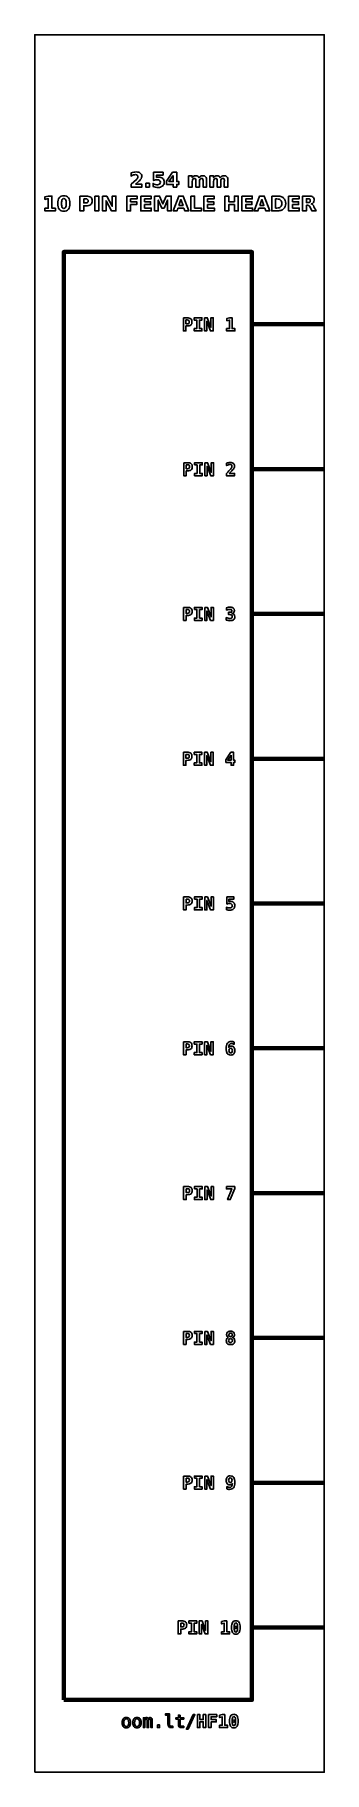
# Model space of a CAD drawing. Header units: centimetres. Extents: x -11.5 to -9.5, y -19.9 to -7.8.
import ezdxf

# ---------------------------------------------------------------- set-up
doc = ezdxf.new("R2010")
doc.units = ezdxf.units.CM
doc.header["$MEASUREMENT"] = 0
doc.layers.add('Layer 1', color=7, linetype='Continuous')

msp = doc.modelspace()

# ---------------------------------------------------------------- linework, layer by layer
at = {"layer": 'Layer 1', "color": 7}
msp.add_lwpolyline([(-11.5, -19.85), (-9.5, -19.85), (-9.5, -7.85), (-11.5, -7.85), (-11.5, -19.85)], close=True, dxfattribs=at)
at = {"layer": 'Layer 1', "color": 7, "lineweight": 100}
msp.add_lwpolyline([(-11.3, -19.35), (-10, -19.35), (-10, -9.35), (-11.3, -9.35), (-11.3, -19.35)], close=True, dxfattribs=at)
at = {"layer": 'Layer 1', "color": 250}
for points, knots in [([(-10.80503, -8.88297), (-10.80503, -8.88297), (-10.75975, -8.88297), (-10.75975, -8.88297), (-10.75975, -8.88297), (-10.75975, -8.88297), (-10.75975, -8.90247), (-10.75975, -8.90247), (-10.75975, -8.90247), (-10.75975, -8.90247), (-10.83452, -8.90247), (-10.83452, -8.90247), (-10.83452, -8.90247), (-10.83452, -8.90247), (-10.83452, -8.88297), (-10.83452, -8.88297), (-10.83452, -8.88297), (-10.83452, -8.88297), (-10.79696, -8.84984), (-10.79696, -8.84984), (-10.79696, -8.84984), (-10.7936, -8.8468), (-10.79113, -8.84384), (-10.78953, -8.84095), (-10.78953, -8.84095), (-10.78791, -8.83805), (-10.78711, -8.83504), (-10.78711, -8.83191), (-10.78711, -8.83191), (-10.78711, -8.82709), (-10.78873, -8.82321), (-10.79197, -8.82027), (-10.79197, -8.82027), (-10.7952, -8.81733), (-10.7995, -8.81588), (-10.80489, -8.81588), (-10.80489, -8.81588), (-10.80902, -8.81588), (-10.81354, -8.81677), (-10.81846, -8.81853), (-10.81846, -8.81853), (-10.82337, -8.8203), (-10.82864, -8.82293), (-10.83424, -8.82641), (-10.83424, -8.82641), (-10.83424, -8.82641), (-10.83424, -8.80381), (-10.83424, -8.80381), (-10.83424, -8.80381), (-10.82826, -8.80184), (-10.82236, -8.80033), (-10.81653, -8.7993), (-10.81653, -8.7993), (-10.81069, -8.79826), (-10.80498, -8.79774), (-10.79936, -8.79774), (-10.79936, -8.79774), (-10.78706, -8.79774), (-10.77749, -8.80045), (-10.77067, -8.80588), (-10.77067, -8.80588), (-10.76385, -8.81129), (-10.76044, -8.81884), (-10.76044, -8.82855), (-10.76044, -8.82855), (-10.76044, -8.83415), (-10.76189, -8.83937), (-10.76479, -8.84422), (-10.76479, -8.84422), (-10.76768, -8.84906), (-10.77377, -8.85555), (-10.78304, -8.86369), (-10.78304, -8.86369), (-10.78304, -8.86369), (-10.80503, -8.88297), (-10.80503, -8.88297)], [0, 0, 0, 0, 0.05263158, 0.05263158, 0.05263158, 0.05263158, 0.10526316, 0.10526316, 0.10526316, 0.10526316, 0.15789474, 0.15789474, 0.15789474, 0.15789474, 0.21052632, 0.21052632, 0.21052632, 0.21052632, 0.26315789, 0.26315789, 0.26315789, 0.26315789, 0.31578947, 0.31578947, 0.31578947, 0.31578947, 0.36842105, 0.36842105, 0.36842105, 0.36842105, 0.42105263, 0.42105263, 0.42105263, 0.42105263, 0.47368421, 0.47368421, 0.47368421, 0.47368421, 0.52631579, 0.52631579, 0.52631579, 0.52631579, 0.57894737, 0.57894737, 0.57894737, 0.57894737, 0.63157895, 0.63157895, 0.63157895, 0.63157895, 0.68421053, 0.68421053, 0.68421053, 0.68421053, 0.73684211, 0.73684211, 0.73684211, 0.73684211, 0.78947368, 0.78947368, 0.78947368, 0.78947368, 0.84210526, 0.84210526, 0.84210526, 0.84210526, 0.89473684, 0.89473684, 0.89473684, 0.89473684, 0.94736842, 0.94736842, 0.94736842, 0.94736842, 1, 1, 1, 1]), ([(-10.73311, -8.8758), (-10.73311, -8.8758), (-10.70829, -8.8758), (-10.70829, -8.8758), (-10.70829, -8.8758), (-10.70829, -8.8758), (-10.70829, -8.90247), (-10.70829, -8.90247), (-10.70829, -8.90247), (-10.70829, -8.90247), (-10.73311, -8.90247), (-10.73311, -8.90247), (-10.73311, -8.90247), (-10.73311, -8.90247), (-10.73311, -8.8758), (-10.73311, -8.8758)], [0, 0, 0, 0, 0.25, 0.25, 0.25, 0.25, 0.5, 0.5, 0.5, 0.5, 0.75, 0.75, 0.75, 0.75, 1, 1, 1, 1]), ([(-10.67894, -8.7996), (-10.67894, -8.7996), (-10.613, -8.7996), (-10.613, -8.7996), (-10.613, -8.7996), (-10.613, -8.7996), (-10.613, -8.8191), (-10.613, -8.8191), (-10.613, -8.8191), (-10.613, -8.8191), (-10.6578, -8.8191), (-10.6578, -8.8191), (-10.6578, -8.8191), (-10.6578, -8.8191), (-10.6578, -8.83502), (-10.6578, -8.83502), (-10.6578, -8.83502), (-10.65578, -8.83448), (-10.65375, -8.83406), (-10.65171, -8.83375), (-10.65171, -8.83375), (-10.64966, -8.83344), (-10.64752, -8.8333), (-10.64533, -8.8333), (-10.64533, -8.8333), (-10.63278, -8.8333), (-10.62302, -8.83643), (-10.61603, -8.84271), (-10.61603, -8.84271), (-10.60905, -8.84897), (-10.60557, -8.85771), (-10.60557, -8.86891), (-10.60557, -8.86891), (-10.60557, -8.88003), (-10.60938, -8.88874), (-10.61697, -8.89504), (-10.61697, -8.89504), (-10.62457, -8.90132), (-10.63513, -8.90447), (-10.64863, -8.90447), (-10.64863, -8.90447), (-10.65446, -8.90447), (-10.66025, -8.9039), (-10.66596, -8.90278), (-10.66596, -8.90278), (-10.67168, -8.90165), (-10.67737, -8.89995), (-10.68301, -8.89765), (-10.68301, -8.89765), (-10.68301, -8.89765), (-10.68301, -8.87676), (-10.68301, -8.87676), (-10.68301, -8.87676), (-10.67741, -8.87999), (-10.6721, -8.88239), (-10.66707, -8.88398), (-10.66707, -8.88398), (-10.66203, -8.88561), (-10.65728, -8.88641), (-10.65284, -8.88641), (-10.65284, -8.88641), (-10.64639, -8.88641), (-10.64134, -8.88483), (-10.63764, -8.88168), (-10.63764, -8.88168), (-10.63395, -8.87855), (-10.63209, -8.8743), (-10.63209, -8.86891), (-10.63209, -8.86891), (-10.63209, -8.8635), (-10.63395, -8.85924), (-10.63764, -8.85612), (-10.63764, -8.85612), (-10.64134, -8.85299), (-10.64639, -8.85144), (-10.65284, -8.85144), (-10.65284, -8.85144), (-10.65665, -8.85144), (-10.66072, -8.85193), (-10.66502, -8.85292), (-10.66502, -8.85292), (-10.66935, -8.8539), (-10.67398, -8.85543), (-10.67894, -8.8575), (-10.67894, -8.8575), (-10.67894, -8.8575), (-10.67894, -8.7996), (-10.67894, -8.7996)], [0, 0, 0, 0, 0.04545455, 0.04545455, 0.04545455, 0.04545455, 0.09090909, 0.09090909, 0.09090909, 0.09090909, 0.13636364, 0.13636364, 0.13636364, 0.13636364, 0.18181818, 0.18181818, 0.18181818, 0.18181818, 0.22727273, 0.22727273, 0.22727273, 0.22727273, 0.27272727, 0.27272727, 0.27272727, 0.27272727, 0.31818182, 0.31818182, 0.31818182, 0.31818182, 0.36363636, 0.36363636, 0.36363636, 0.36363636, 0.40909091, 0.40909091, 0.40909091, 0.40909091, 0.45454545, 0.45454545, 0.45454545, 0.45454545, 0.5, 0.5, 0.5, 0.5, 0.54545455, 0.54545455, 0.54545455, 0.54545455, 0.59090909, 0.59090909, 0.59090909, 0.59090909, 0.63636364, 0.63636364, 0.63636364, 0.63636364, 0.68181818, 0.68181818, 0.68181818, 0.68181818, 0.72727273, 0.72727273, 0.72727273, 0.72727273, 0.77272727, 0.77272727, 0.77272727, 0.77272727, 0.81818182, 0.81818182, 0.81818182, 0.81818182, 0.86363636, 0.86363636, 0.86363636, 0.86363636, 0.90909091, 0.90909091, 0.90909091, 0.90909091, 0.95454545, 0.95454545, 0.95454545, 0.95454545, 1, 1, 1, 1]), ([(-10.54816, -8.7996), (-10.54816, -8.7996), (-10.51866, -8.7996), (-10.51866, -8.7996), (-10.51866, -8.7996), (-10.51866, -8.7996), (-10.51866, -8.86451), (-10.51866, -8.86451), (-10.51866, -8.86451), (-10.51866, -8.86451), (-10.50399, -8.86451), (-10.50399, -8.86451), (-10.50399, -8.86451), (-10.50399, -8.86451), (-10.50399, -8.88373), (-10.50399, -8.88373), (-10.50399, -8.88373), (-10.50399, -8.88373), (-10.51866, -8.88373), (-10.51866, -8.88373), (-10.51866, -8.88373), (-10.51866, -8.88373), (-10.51866, -8.90247), (-10.51866, -8.90247), (-10.51866, -8.90247), (-10.51866, -8.90247), (-10.54373, -8.90247), (-10.54373, -8.90247), (-10.54373, -8.90247), (-10.54373, -8.90247), (-10.54373, -8.88373), (-10.54373, -8.88373), (-10.54373, -8.88373), (-10.54373, -8.88373), (-10.58936, -8.88373), (-10.58936, -8.88373), (-10.58936, -8.88373), (-10.58936, -8.88373), (-10.58936, -8.86098), (-10.58936, -8.86098), (-10.58936, -8.86098), (-10.58936, -8.86098), (-10.54816, -8.7996), (-10.54816, -8.7996)], [0, 0, 0, 0, 0.09090909, 0.09090909, 0.09090909, 0.09090909, 0.18181818, 0.18181818, 0.18181818, 0.18181818, 0.27272727, 0.27272727, 0.27272727, 0.27272727, 0.36363636, 0.36363636, 0.36363636, 0.36363636, 0.45454545, 0.45454545, 0.45454545, 0.45454545, 0.54545455, 0.54545455, 0.54545455, 0.54545455, 0.63636364, 0.63636364, 0.63636364, 0.63636364, 0.72727273, 0.72727273, 0.72727273, 0.72727273, 0.81818182, 0.81818182, 0.81818182, 0.81818182, 0.90909091, 0.90909091, 0.90909091, 0.90909091, 1, 1, 1, 1]), ([(-10.54373, -8.82145), (-10.54373, -8.82145), (-10.57283, -8.86451), (-10.57283, -8.86451), (-10.57283, -8.86451), (-10.57283, -8.86451), (-10.54373, -8.86451), (-10.54373, -8.86451), (-10.54373, -8.86451), (-10.54373, -8.86451), (-10.54373, -8.82145), (-10.54373, -8.82145)], [0, 0, 0, 0, 0.33333333, 0.33333333, 0.33333333, 0.33333333, 0.66666667, 0.66666667, 0.66666667, 0.66666667, 1, 1, 1, 1]), ([(-10.36502, -8.83812), (-10.36189, -8.83335), (-10.3582, -8.8297), (-10.35389, -8.82721), (-10.35389, -8.82721), (-10.34959, -8.82469), (-10.34489, -8.82345), (-10.33974, -8.82345), (-10.33974, -8.82345), (-10.33087, -8.82345), (-10.32412, -8.82618), (-10.31949, -8.83166), (-10.31949, -8.83166), (-10.31485, -8.83711), (-10.31252, -8.84506), (-10.31252, -8.85548), (-10.31252, -8.85548), (-10.31252, -8.85548), (-10.31252, -8.90247), (-10.31252, -8.90247), (-10.31252, -8.90247), (-10.31252, -8.90247), (-10.33734, -8.90247), (-10.33734, -8.90247), (-10.33734, -8.90247), (-10.33734, -8.90247), (-10.33734, -8.86223), (-10.33734, -8.86223), (-10.33734, -8.86223), (-10.33729, -8.86164), (-10.33727, -8.86103), (-10.33724, -8.86037), (-10.33724, -8.86037), (-10.33722, -8.85974), (-10.3372, -8.85882), (-10.3372, -8.85762), (-10.3372, -8.85762), (-10.3372, -8.85216), (-10.33799, -8.84819), (-10.33962, -8.84574), (-10.33962, -8.84574), (-10.34122, -8.84327), (-10.3438, -8.84205), (-10.34738, -8.84205), (-10.34738, -8.84205), (-10.35208, -8.84205), (-10.35568, -8.84398), (-10.35824, -8.84784), (-10.35824, -8.84784), (-10.36078, -8.85169), (-10.3621, -8.85727), (-10.3622, -8.86458), (-10.3622, -8.86458), (-10.3622, -8.86458), (-10.3622, -8.90247), (-10.3622, -8.90247), (-10.3622, -8.90247), (-10.3622, -8.90247), (-10.38701, -8.90247), (-10.38701, -8.90247), (-10.38701, -8.90247), (-10.38701, -8.90247), (-10.38701, -8.86223), (-10.38701, -8.86223), (-10.38701, -8.86223), (-10.38701, -8.85369), (-10.38774, -8.84819), (-10.38922, -8.84574), (-10.38922, -8.84574), (-10.39068, -8.84327), (-10.39329, -8.84205), (-10.39705, -8.84205), (-10.39705, -8.84205), (-10.4018, -8.84205), (-10.40545, -8.844), (-10.40801, -8.84788), (-10.40801, -8.84788), (-10.41057, -8.85176), (-10.41187, -8.85729), (-10.41187, -8.86451), (-10.41187, -8.86451), (-10.41187, -8.86451), (-10.41187, -8.90247), (-10.41187, -8.90247), (-10.41187, -8.90247), (-10.41187, -8.90247), (-10.43668, -8.90247), (-10.43668, -8.90247), (-10.43668, -8.90247), (-10.43668, -8.90247), (-10.43668, -8.82531), (-10.43668, -8.82531), (-10.43668, -8.82531), (-10.43668, -8.82531), (-10.41187, -8.82531), (-10.41187, -8.82531), (-10.41187, -8.82531), (-10.41187, -8.82531), (-10.41187, -8.83662), (-10.41187, -8.83662), (-10.41187, -8.83662), (-10.40883, -8.83224), (-10.40535, -8.82898), (-10.40142, -8.82676), (-10.40142, -8.82676), (-10.3975, -8.82455), (-10.39317, -8.82345), (-10.38844, -8.82345), (-10.38844, -8.82345), (-10.38313, -8.82345), (-10.3784, -8.82474), (-10.37433, -8.82731), (-10.37433, -8.82731), (-10.37024, -8.82989), (-10.36713, -8.83349), (-10.36502, -8.83812)], [0, 0, 0, 0, 0.03448276, 0.03448276, 0.03448276, 0.03448276, 0.06896552, 0.06896552, 0.06896552, 0.06896552, 0.10344828, 0.10344828, 0.10344828, 0.10344828, 0.13793103, 0.13793103, 0.13793103, 0.13793103, 0.17241379, 0.17241379, 0.17241379, 0.17241379, 0.20689655, 0.20689655, 0.20689655, 0.20689655, 0.24137931, 0.24137931, 0.24137931, 0.24137931, 0.27586207, 0.27586207, 0.27586207, 0.27586207, 0.31034483, 0.31034483, 0.31034483, 0.31034483, 0.34482759, 0.34482759, 0.34482759, 0.34482759, 0.37931034, 0.37931034, 0.37931034, 0.37931034, 0.4137931, 0.4137931, 0.4137931, 0.4137931, 0.44827586, 0.44827586, 0.44827586, 0.44827586, 0.48275862, 0.48275862, 0.48275862, 0.48275862, 0.51724138, 0.51724138, 0.51724138, 0.51724138, 0.55172414, 0.55172414, 0.55172414, 0.55172414, 0.5862069, 0.5862069, 0.5862069, 0.5862069, 0.62068966, 0.62068966, 0.62068966, 0.62068966, 0.65517241, 0.65517241, 0.65517241, 0.65517241, 0.68965517, 0.68965517, 0.68965517, 0.68965517, 0.72413793, 0.72413793, 0.72413793, 0.72413793, 0.75862069, 0.75862069, 0.75862069, 0.75862069, 0.79310345, 0.79310345, 0.79310345, 0.79310345, 0.82758621, 0.82758621, 0.82758621, 0.82758621, 0.86206897, 0.86206897, 0.86206897, 0.86206897, 0.89655172, 0.89655172, 0.89655172, 0.89655172, 0.93103448, 0.93103448, 0.93103448, 0.93103448, 0.96551724, 0.96551724, 0.96551724, 0.96551724, 1, 1, 1, 1]), ([(-10.21798, -8.83812), (-10.21485, -8.83335), (-10.21116, -8.8297), (-10.20685, -8.82721), (-10.20685, -8.82721), (-10.20255, -8.82469), (-10.19785, -8.82345), (-10.1927, -8.82345), (-10.1927, -8.82345), (-10.18383, -8.82345), (-10.17708, -8.82618), (-10.17245, -8.83166), (-10.17245, -8.83166), (-10.16781, -8.83711), (-10.16548, -8.84506), (-10.16548, -8.85548), (-10.16548, -8.85548), (-10.16548, -8.85548), (-10.16548, -8.90247), (-10.16548, -8.90247), (-10.16548, -8.90247), (-10.16548, -8.90247), (-10.1903, -8.90247), (-10.1903, -8.90247), (-10.1903, -8.90247), (-10.1903, -8.90247), (-10.1903, -8.86223), (-10.1903, -8.86223), (-10.1903, -8.86223), (-10.19025, -8.86164), (-10.19023, -8.86103), (-10.1902, -8.86037), (-10.1902, -8.86037), (-10.19018, -8.85974), (-10.19016, -8.85882), (-10.19016, -8.85762), (-10.19016, -8.85762), (-10.19016, -8.85216), (-10.19095, -8.84819), (-10.19258, -8.84574), (-10.19258, -8.84574), (-10.19418, -8.84327), (-10.19676, -8.84205), (-10.20034, -8.84205), (-10.20034, -8.84205), (-10.20504, -8.84205), (-10.20864, -8.84398), (-10.2112, -8.84784), (-10.2112, -8.84784), (-10.21374, -8.85169), (-10.21506, -8.85727), (-10.21516, -8.86458), (-10.21516, -8.86458), (-10.21516, -8.86458), (-10.21516, -8.90247), (-10.21516, -8.90247), (-10.21516, -8.90247), (-10.21516, -8.90247), (-10.23997, -8.90247), (-10.23997, -8.90247), (-10.23997, -8.90247), (-10.23997, -8.90247), (-10.23997, -8.86223), (-10.23997, -8.86223), (-10.23997, -8.86223), (-10.23997, -8.85369), (-10.2407, -8.84819), (-10.24218, -8.84574), (-10.24218, -8.84574), (-10.24364, -8.84327), (-10.24625, -8.84205), (-10.25001, -8.84205), (-10.25001, -8.84205), (-10.25476, -8.84205), (-10.25841, -8.844), (-10.26097, -8.84788), (-10.26097, -8.84788), (-10.26353, -8.85176), (-10.26483, -8.85729), (-10.26483, -8.86451), (-10.26483, -8.86451), (-10.26483, -8.86451), (-10.26483, -8.90247), (-10.26483, -8.90247), (-10.26483, -8.90247), (-10.26483, -8.90247), (-10.28964, -8.90247), (-10.28964, -8.90247), (-10.28964, -8.90247), (-10.28964, -8.90247), (-10.28964, -8.82531), (-10.28964, -8.82531), (-10.28964, -8.82531), (-10.28964, -8.82531), (-10.26483, -8.82531), (-10.26483, -8.82531), (-10.26483, -8.82531), (-10.26483, -8.82531), (-10.26483, -8.83662), (-10.26483, -8.83662), (-10.26483, -8.83662), (-10.26179, -8.83224), (-10.25831, -8.82898), (-10.25438, -8.82676), (-10.25438, -8.82676), (-10.25046, -8.82455), (-10.24613, -8.82345), (-10.2414, -8.82345), (-10.2414, -8.82345), (-10.23609, -8.82345), (-10.23136, -8.82474), (-10.22729, -8.82731), (-10.22729, -8.82731), (-10.2232, -8.82989), (-10.22009, -8.83349), (-10.21798, -8.83812)], [0, 0, 0, 0, 0.03448276, 0.03448276, 0.03448276, 0.03448276, 0.06896552, 0.06896552, 0.06896552, 0.06896552, 0.10344828, 0.10344828, 0.10344828, 0.10344828, 0.13793103, 0.13793103, 0.13793103, 0.13793103, 0.17241379, 0.17241379, 0.17241379, 0.17241379, 0.20689655, 0.20689655, 0.20689655, 0.20689655, 0.24137931, 0.24137931, 0.24137931, 0.24137931, 0.27586207, 0.27586207, 0.27586207, 0.27586207, 0.31034483, 0.31034483, 0.31034483, 0.31034483, 0.34482759, 0.34482759, 0.34482759, 0.34482759, 0.37931034, 0.37931034, 0.37931034, 0.37931034, 0.4137931, 0.4137931, 0.4137931, 0.4137931, 0.44827586, 0.44827586, 0.44827586, 0.44827586, 0.48275862, 0.48275862, 0.48275862, 0.48275862, 0.51724138, 0.51724138, 0.51724138, 0.51724138, 0.55172414, 0.55172414, 0.55172414, 0.55172414, 0.5862069, 0.5862069, 0.5862069, 0.5862069, 0.62068966, 0.62068966, 0.62068966, 0.62068966, 0.65517241, 0.65517241, 0.65517241, 0.65517241, 0.68965517, 0.68965517, 0.68965517, 0.68965517, 0.72413793, 0.72413793, 0.72413793, 0.72413793, 0.75862069, 0.75862069, 0.75862069, 0.75862069, 0.79310345, 0.79310345, 0.79310345, 0.79310345, 0.82758621, 0.82758621, 0.82758621, 0.82758621, 0.86206897, 0.86206897, 0.86206897, 0.86206897, 0.89655172, 0.89655172, 0.89655172, 0.89655172, 0.93103448, 0.93103448, 0.93103448, 0.93103448, 0.96551724, 0.96551724, 0.96551724, 0.96551724, 1, 1, 1, 1]), ([(-11.42967, -9.0484), (-11.42967, -9.0484), (-11.40624, -9.0484), (-11.40624, -9.0484), (-11.40624, -9.0484), (-11.40624, -9.0484), (-11.40624, -8.98191), (-11.40624, -8.98191), (-11.40624, -8.98191), (-11.40624, -8.98191), (-11.43028, -8.98688), (-11.43028, -8.98688), (-11.43028, -8.98688), (-11.43028, -8.98688), (-11.43028, -8.96881), (-11.43028, -8.96881), (-11.43028, -8.96881), (-11.43028, -8.96881), (-11.40638, -8.96385), (-11.40638, -8.96385), (-11.40638, -8.96385), (-11.40638, -8.96385), (-11.38117, -8.96385), (-11.38117, -8.96385), (-11.38117, -8.96385), (-11.38117, -8.96385), (-11.38117, -9.0484), (-11.38117, -9.0484), (-11.38117, -9.0484), (-11.38117, -9.0484), (-11.35775, -9.0484), (-11.35775, -9.0484), (-11.35775, -9.0484), (-11.35775, -9.0484), (-11.35775, -9.06672), (-11.35775, -9.06672), (-11.35775, -9.06672), (-11.35775, -9.06672), (-11.42967, -9.06672), (-11.42967, -9.06672), (-11.42967, -9.06672), (-11.42967, -9.06672), (-11.42967, -9.0484), (-11.42967, -9.0484)], [0, 0, 0, 0, 0.09090909, 0.09090909, 0.09090909, 0.09090909, 0.18181818, 0.18181818, 0.18181818, 0.18181818, 0.27272727, 0.27272727, 0.27272727, 0.27272727, 0.36363636, 0.36363636, 0.36363636, 0.36363636, 0.45454545, 0.45454545, 0.45454545, 0.45454545, 0.54545455, 0.54545455, 0.54545455, 0.54545455, 0.63636364, 0.63636364, 0.63636364, 0.63636364, 0.72727273, 0.72727273, 0.72727273, 0.72727273, 0.81818182, 0.81818182, 0.81818182, 0.81818182, 0.90909091, 0.90909091, 0.90909091, 0.90909091, 1, 1, 1, 1]), ([(-11.25657, -9.01538), (-11.25657, -9.03243), (-11.26024, -9.04558), (-11.2676, -9.05484), (-11.2676, -9.05484), (-11.27494, -9.06409), (-11.28538, -9.06872), (-11.29888, -9.06872), (-11.29888, -9.06872), (-11.31243, -9.06872), (-11.32289, -9.06409), (-11.33023, -9.05484), (-11.33023, -9.05484), (-11.33759, -9.04558), (-11.34126, -9.03243), (-11.34126, -9.01538), (-11.34126, -9.01538), (-11.34126, -8.99831), (-11.33759, -8.98513), (-11.33023, -8.97587), (-11.33023, -8.97587), (-11.32289, -8.96663), (-11.31243, -8.96199), (-11.29888, -8.96199), (-11.29888, -8.96199), (-11.28538, -8.96199), (-11.27494, -8.96663), (-11.2676, -8.97587), (-11.2676, -8.97587), (-11.26024, -8.98513), (-11.25657, -8.99831), (-11.25657, -9.01538)], [0, 0, 0, 0, 0.125, 0.125, 0.125, 0.125, 0.25, 0.25, 0.25, 0.25, 0.375, 0.375, 0.375, 0.375, 0.5, 0.5, 0.5, 0.5, 0.625, 0.625, 0.625, 0.625, 0.75, 0.75, 0.75, 0.75, 0.875, 0.875, 0.875, 0.875, 1, 1, 1, 1]), ([(-11.2831, -9.01519), (-11.2831, -9.00233), (-11.2843, -8.99327), (-11.28672, -8.988), (-11.28672, -8.988), (-11.28912, -8.98276), (-11.29319, -8.98013), (-11.29888, -8.98013), (-11.29888, -8.98013), (-11.30457, -8.98013), (-11.30864, -8.98276), (-11.31109, -8.988), (-11.31109, -8.988), (-11.31351, -8.99327), (-11.31473, -9.00233), (-11.31473, -9.01519), (-11.31473, -9.01519), (-11.31473, -9.02817), (-11.31351, -9.03735), (-11.31109, -9.04266), (-11.31109, -9.04266), (-11.30864, -9.048), (-11.30457, -9.05066), (-11.29888, -9.05066), (-11.29888, -9.05066), (-11.29324, -9.05066), (-11.28919, -9.048), (-11.28674, -9.04266), (-11.28674, -9.04266), (-11.28432, -9.03735), (-11.2831, -9.02817), (-11.2831, -9.01519)], [0, 0, 0, 0, 0.125, 0.125, 0.125, 0.125, 0.25, 0.25, 0.25, 0.25, 0.375, 0.375, 0.375, 0.375, 0.5, 0.5, 0.5, 0.5, 0.625, 0.625, 0.625, 0.625, 0.75, 0.75, 0.75, 0.75, 0.875, 0.875, 0.875, 0.875, 1, 1, 1, 1]), ([(-11.18773, -8.96385), (-11.18773, -8.96385), (-11.14371, -8.96385), (-11.14371, -8.96385), (-11.14371, -8.96385), (-11.13061, -8.96385), (-11.12056, -8.96677), (-11.11355, -8.97258), (-11.11355, -8.97258), (-11.10655, -8.97839), (-11.10304, -8.98666), (-11.10304, -8.99741), (-11.10304, -8.99741), (-11.10304, -9.00818), (-11.10655, -9.01648), (-11.11355, -9.02229), (-11.11355, -9.02229), (-11.12056, -9.0281), (-11.13061, -9.03102), (-11.14371, -9.03102), (-11.14371, -9.03102), (-11.14371, -9.03102), (-11.1612, -9.03102), (-11.1612, -9.03102), (-11.1612, -9.03102), (-11.1612, -9.03102), (-11.1612, -9.06672), (-11.1612, -9.06672), (-11.1612, -9.06672), (-11.1612, -9.06672), (-11.18773, -9.06672), (-11.18773, -9.06672), (-11.18773, -9.06672), (-11.18773, -9.06672), (-11.18773, -8.96385), (-11.18773, -8.96385)], [0, 0, 0, 0, 0.11111111, 0.11111111, 0.11111111, 0.11111111, 0.22222222, 0.22222222, 0.22222222, 0.22222222, 0.33333333, 0.33333333, 0.33333333, 0.33333333, 0.44444444, 0.44444444, 0.44444444, 0.44444444, 0.55555556, 0.55555556, 0.55555556, 0.55555556, 0.66666667, 0.66666667, 0.66666667, 0.66666667, 0.77777778, 0.77777778, 0.77777778, 0.77777778, 0.88888889, 0.88888889, 0.88888889, 0.88888889, 1, 1, 1, 1]), ([(-11.1612, -8.98307), (-11.1612, -8.98307), (-11.1612, -9.0118), (-11.1612, -9.0118), (-11.1612, -9.0118), (-11.1612, -9.0118), (-11.14653, -9.0118), (-11.14653, -9.0118), (-11.14653, -9.0118), (-11.14138, -9.0118), (-11.1374, -9.01056), (-11.1346, -9.00804), (-11.1346, -9.00804), (-11.1318, -9.00555), (-11.13039, -9.002), (-11.13039, -8.99741), (-11.13039, -8.99741), (-11.13039, -8.9928), (-11.1318, -8.98927), (-11.1346, -8.98678), (-11.1346, -8.98678), (-11.1374, -8.98431), (-11.14138, -8.98307), (-11.14653, -8.98307), (-11.14653, -8.98307), (-11.14653, -8.98307), (-11.1612, -8.98307), (-11.1612, -8.98307)], [0, 0, 0, 0, 0.14285714, 0.14285714, 0.14285714, 0.14285714, 0.28571429, 0.28571429, 0.28571429, 0.28571429, 0.42857143, 0.42857143, 0.42857143, 0.42857143, 0.57142857, 0.57142857, 0.57142857, 0.57142857, 0.71428571, 0.71428571, 0.71428571, 0.71428571, 0.85714286, 0.85714286, 0.85714286, 0.85714286, 1, 1, 1, 1]), ([(-11.08432, -8.96385), (-11.08432, -8.96385), (-11.05779, -8.96385), (-11.05779, -8.96385), (-11.05779, -8.96385), (-11.05779, -8.96385), (-11.05779, -9.06672), (-11.05779, -9.06672), (-11.05779, -9.06672), (-11.05779, -9.06672), (-11.08432, -9.06672), (-11.08432, -9.06672), (-11.08432, -9.06672), (-11.08432, -9.06672), (-11.08432, -8.96385), (-11.08432, -8.96385)], [0, 0, 0, 0, 0.25, 0.25, 0.25, 0.25, 0.5, 0.5, 0.5, 0.5, 0.75, 0.75, 0.75, 0.75, 1, 1, 1, 1]), ([(-11.03183, -8.96385), (-11.03183, -8.96385), (-11.0022, -8.96385), (-11.0022, -8.96385), (-11.0022, -8.96385), (-11.0022, -8.96385), (-10.96478, -9.03441), (-10.96478, -9.03441), (-10.96478, -9.03441), (-10.96478, -9.03441), (-10.96478, -8.96385), (-10.96478, -8.96385), (-10.96478, -8.96385), (-10.96478, -8.96385), (-10.93964, -8.96385), (-10.93964, -8.96385), (-10.93964, -8.96385), (-10.93964, -8.96385), (-10.93964, -9.06672), (-10.93964, -9.06672), (-10.93964, -9.06672), (-10.93964, -9.06672), (-10.96927, -9.06672), (-10.96927, -9.06672), (-10.96927, -9.06672), (-10.96927, -9.06672), (-11.00669, -8.99616), (-11.00669, -8.99616), (-11.00669, -8.99616), (-11.00669, -8.99616), (-11.00669, -9.06672), (-11.00669, -9.06672), (-11.00669, -9.06672), (-11.00669, -9.06672), (-11.03183, -9.06672), (-11.03183, -9.06672), (-11.03183, -9.06672), (-11.03183, -9.06672), (-11.03183, -8.96385), (-11.03183, -8.96385)], [0, 0, 0, 0, 0.1, 0.1, 0.1, 0.1, 0.2, 0.2, 0.2, 0.2, 0.3, 0.3, 0.3, 0.3, 0.4, 0.4, 0.4, 0.4, 0.5, 0.5, 0.5, 0.5, 0.6, 0.6, 0.6, 0.6, 0.7, 0.7, 0.7, 0.7, 0.8, 0.8, 0.8, 0.8, 0.9, 0.9, 0.9, 0.9, 1, 1, 1, 1]), ([(-10.86461, -8.96385), (-10.86461, -8.96385), (-10.79302, -8.96385), (-10.79302, -8.96385), (-10.79302, -8.96385), (-10.79302, -8.96385), (-10.79302, -8.98391), (-10.79302, -8.98391), (-10.79302, -8.98391), (-10.79302, -8.98391), (-10.83808, -8.98391), (-10.83808, -8.98391), (-10.83808, -8.98391), (-10.83808, -8.98391), (-10.83808, -9.00306), (-10.83808, -9.00306), (-10.83808, -9.00306), (-10.83808, -9.00306), (-10.7957, -9.00306), (-10.7957, -9.00306), (-10.7957, -9.00306), (-10.7957, -9.00306), (-10.7957, -9.02312), (-10.7957, -9.02312), (-10.7957, -9.02312), (-10.7957, -9.02312), (-10.83808, -9.02312), (-10.83808, -9.02312), (-10.83808, -9.02312), (-10.83808, -9.02312), (-10.83808, -9.06672), (-10.83808, -9.06672), (-10.83808, -9.06672), (-10.83808, -9.06672), (-10.86461, -9.06672), (-10.86461, -9.06672), (-10.86461, -9.06672), (-10.86461, -9.06672), (-10.86461, -8.96385), (-10.86461, -8.96385)], [0, 0, 0, 0, 0.1, 0.1, 0.1, 0.1, 0.2, 0.2, 0.2, 0.2, 0.3, 0.3, 0.3, 0.3, 0.4, 0.4, 0.4, 0.4, 0.5, 0.5, 0.5, 0.5, 0.6, 0.6, 0.6, 0.6, 0.7, 0.7, 0.7, 0.7, 0.8, 0.8, 0.8, 0.8, 0.9, 0.9, 0.9, 0.9, 1, 1, 1, 1]), ([(-10.76821, -8.96385), (-10.76821, -8.96385), (-10.69662, -8.96385), (-10.69662, -8.96385), (-10.69662, -8.96385), (-10.69662, -8.96385), (-10.69662, -8.98391), (-10.69662, -8.98391), (-10.69662, -8.98391), (-10.69662, -8.98391), (-10.74168, -8.98391), (-10.74168, -8.98391), (-10.74168, -8.98391), (-10.74168, -8.98391), (-10.74168, -9.00306), (-10.74168, -9.00306), (-10.74168, -9.00306), (-10.74168, -9.00306), (-10.69933, -9.00306), (-10.69933, -9.00306), (-10.69933, -9.00306), (-10.69933, -9.00306), (-10.69933, -9.02312), (-10.69933, -9.02312), (-10.69933, -9.02312), (-10.69933, -9.02312), (-10.74168, -9.02312), (-10.74168, -9.02312), (-10.74168, -9.02312), (-10.74168, -9.02312), (-10.74168, -9.04666), (-10.74168, -9.04666), (-10.74168, -9.04666), (-10.74168, -9.04666), (-10.69512, -9.04666), (-10.69512, -9.04666), (-10.69512, -9.04666), (-10.69512, -9.04666), (-10.69512, -9.06672), (-10.69512, -9.06672), (-10.69512, -9.06672), (-10.69512, -9.06672), (-10.76821, -9.06672), (-10.76821, -9.06672), (-10.76821, -9.06672), (-10.76821, -9.06672), (-10.76821, -8.96385), (-10.76821, -8.96385)], [0, 0, 0, 0, 0.08333333, 0.08333333, 0.08333333, 0.08333333, 0.16666667, 0.16666667, 0.16666667, 0.16666667, 0.25, 0.25, 0.25, 0.25, 0.33333333, 0.33333333, 0.33333333, 0.33333333, 0.41666667, 0.41666667, 0.41666667, 0.41666667, 0.5, 0.5, 0.5, 0.5, 0.58333333, 0.58333333, 0.58333333, 0.58333333, 0.66666667, 0.66666667, 0.66666667, 0.66666667, 0.75, 0.75, 0.75, 0.75, 0.83333333, 0.83333333, 0.83333333, 0.83333333, 0.91666667, 0.91666667, 0.91666667, 0.91666667, 1, 1, 1, 1]), ([(-10.67181, -8.96385), (-10.67181, -8.96385), (-10.63806, -8.96385), (-10.63806, -8.96385), (-10.63806, -8.96385), (-10.63806, -8.96385), (-10.61461, -9.01891), (-10.61461, -9.01891), (-10.61461, -9.01891), (-10.61461, -9.01891), (-10.59105, -8.96385), (-10.59105, -8.96385), (-10.59105, -8.96385), (-10.59105, -8.96385), (-10.55737, -8.96385), (-10.55737, -8.96385), (-10.55737, -8.96385), (-10.55737, -8.96385), (-10.55737, -9.06672), (-10.55737, -9.06672), (-10.55737, -9.06672), (-10.55737, -9.06672), (-10.58244, -9.06672), (-10.58244, -9.06672), (-10.58244, -9.06672), (-10.58244, -9.06672), (-10.58244, -8.99148), (-10.58244, -8.99148), (-10.58244, -8.99148), (-10.58244, -8.99148), (-10.60615, -9.04694), (-10.60615, -9.04694), (-10.60615, -9.04694), (-10.60615, -9.04694), (-10.62296, -9.04694), (-10.62296, -9.04694), (-10.62296, -9.04694), (-10.62296, -9.04694), (-10.64667, -8.99148), (-10.64667, -8.99148), (-10.64667, -8.99148), (-10.64667, -8.99148), (-10.64667, -9.06672), (-10.64667, -9.06672), (-10.64667, -9.06672), (-10.64667, -9.06672), (-10.67181, -9.06672), (-10.67181, -9.06672), (-10.67181, -9.06672), (-10.67181, -9.06672), (-10.67181, -8.96385), (-10.67181, -8.96385)], [0, 0, 0, 0, 0.07692308, 0.07692308, 0.07692308, 0.07692308, 0.15384615, 0.15384615, 0.15384615, 0.15384615, 0.23076923, 0.23076923, 0.23076923, 0.23076923, 0.30769231, 0.30769231, 0.30769231, 0.30769231, 0.38461538, 0.38461538, 0.38461538, 0.38461538, 0.46153846, 0.46153846, 0.46153846, 0.46153846, 0.53846154, 0.53846154, 0.53846154, 0.53846154, 0.61538462, 0.61538462, 0.61538462, 0.61538462, 0.69230769, 0.69230769, 0.69230769, 0.69230769, 0.76923077, 0.76923077, 0.76923077, 0.76923077, 0.84615385, 0.84615385, 0.84615385, 0.84615385, 0.92307692, 0.92307692, 0.92307692, 0.92307692, 1, 1, 1, 1]), ([(-10.46896, -9.048), (-10.46896, -9.048), (-10.51045, -9.048), (-10.51045, -9.048), (-10.51045, -9.048), (-10.51045, -9.048), (-10.51699, -9.06672), (-10.51699, -9.06672), (-10.51699, -9.06672), (-10.51699, -9.06672), (-10.54366, -9.06672), (-10.54366, -9.06672), (-10.54366, -9.06672), (-10.54366, -9.06672), (-10.50556, -8.96385), (-10.50556, -8.96385), (-10.50556, -8.96385), (-10.50556, -8.96385), (-10.47393, -8.96385), (-10.47393, -8.96385), (-10.47393, -8.96385), (-10.47393, -8.96385), (-10.43583, -9.06672), (-10.43583, -9.06672), (-10.43583, -9.06672), (-10.43583, -9.06672), (-10.4625, -9.06672), (-10.4625, -9.06672), (-10.4625, -9.06672), (-10.4625, -9.06672), (-10.46896, -9.048), (-10.46896, -9.048)], [0, 0, 0, 0, 0.125, 0.125, 0.125, 0.125, 0.25, 0.25, 0.25, 0.25, 0.375, 0.375, 0.375, 0.375, 0.5, 0.5, 0.5, 0.5, 0.625, 0.625, 0.625, 0.625, 0.75, 0.75, 0.75, 0.75, 0.875, 0.875, 0.875, 0.875, 1, 1, 1, 1]), ([(-10.50384, -9.0289), (-10.50384, -9.0289), (-10.47564, -9.0289), (-10.47564, -9.0289), (-10.47564, -9.0289), (-10.47564, -9.0289), (-10.48971, -8.98798), (-10.48971, -8.98798), (-10.48971, -8.98798), (-10.48971, -8.98798), (-10.50384, -9.0289), (-10.50384, -9.0289)], [0, 0, 0, 0, 0.33333333, 0.33333333, 0.33333333, 0.33333333, 0.66666667, 0.66666667, 0.66666667, 0.66666667, 1, 1, 1, 1]), ([(-10.42216, -8.96385), (-10.42216, -8.96385), (-10.39563, -8.96385), (-10.39563, -8.96385), (-10.39563, -8.96385), (-10.39563, -8.96385), (-10.39563, -9.04666), (-10.39563, -9.04666), (-10.39563, -9.04666), (-10.39563, -9.04666), (-10.34907, -9.04666), (-10.34907, -9.04666), (-10.34907, -9.04666), (-10.34907, -9.04666), (-10.34907, -9.06672), (-10.34907, -9.06672), (-10.34907, -9.06672), (-10.34907, -9.06672), (-10.42216, -9.06672), (-10.42216, -9.06672), (-10.42216, -9.06672), (-10.42216, -9.06672), (-10.42216, -8.96385), (-10.42216, -8.96385)], [0, 0, 0, 0, 0.16666667, 0.16666667, 0.16666667, 0.16666667, 0.33333333, 0.33333333, 0.33333333, 0.33333333, 0.5, 0.5, 0.5, 0.5, 0.66666667, 0.66666667, 0.66666667, 0.66666667, 0.83333333, 0.83333333, 0.83333333, 0.83333333, 1, 1, 1, 1]), ([(-10.33225, -8.96385), (-10.33225, -8.96385), (-10.26066, -8.96385), (-10.26066, -8.96385), (-10.26066, -8.96385), (-10.26066, -8.96385), (-10.26066, -8.98391), (-10.26066, -8.98391), (-10.26066, -8.98391), (-10.26066, -8.98391), (-10.30572, -8.98391), (-10.30572, -8.98391), (-10.30572, -8.98391), (-10.30572, -8.98391), (-10.30572, -9.00306), (-10.30572, -9.00306), (-10.30572, -9.00306), (-10.30572, -9.00306), (-10.26337, -9.00306), (-10.26337, -9.00306), (-10.26337, -9.00306), (-10.26337, -9.00306), (-10.26337, -9.02312), (-10.26337, -9.02312), (-10.26337, -9.02312), (-10.26337, -9.02312), (-10.30572, -9.02312), (-10.30572, -9.02312), (-10.30572, -9.02312), (-10.30572, -9.02312), (-10.30572, -9.04666), (-10.30572, -9.04666), (-10.30572, -9.04666), (-10.30572, -9.04666), (-10.25916, -9.04666), (-10.25916, -9.04666), (-10.25916, -9.04666), (-10.25916, -9.04666), (-10.25916, -9.06672), (-10.25916, -9.06672), (-10.25916, -9.06672), (-10.25916, -9.06672), (-10.33225, -9.06672), (-10.33225, -9.06672), (-10.33225, -9.06672), (-10.33225, -9.06672), (-10.33225, -8.96385), (-10.33225, -8.96385)], [0, 0, 0, 0, 0.08333333, 0.08333333, 0.08333333, 0.08333333, 0.16666667, 0.16666667, 0.16666667, 0.16666667, 0.25, 0.25, 0.25, 0.25, 0.33333333, 0.33333333, 0.33333333, 0.33333333, 0.41666667, 0.41666667, 0.41666667, 0.41666667, 0.5, 0.5, 0.5, 0.5, 0.58333333, 0.58333333, 0.58333333, 0.58333333, 0.66666667, 0.66666667, 0.66666667, 0.66666667, 0.75, 0.75, 0.75, 0.75, 0.83333333, 0.83333333, 0.83333333, 0.83333333, 0.91666667, 0.91666667, 0.91666667, 0.91666667, 1, 1, 1, 1]), ([(-10.18672, -8.96385), (-10.18672, -8.96385), (-10.16019, -8.96385), (-10.16019, -8.96385), (-10.16019, -8.96385), (-10.16019, -8.96385), (-10.16019, -9.00306), (-10.16019, -9.00306), (-10.16019, -9.00306), (-10.16019, -9.00306), (-10.12106, -9.00306), (-10.12106, -9.00306), (-10.12106, -9.00306), (-10.12106, -9.00306), (-10.12106, -8.96385), (-10.12106, -8.96385), (-10.12106, -8.96385), (-10.12106, -8.96385), (-10.09453, -8.96385), (-10.09453, -8.96385), (-10.09453, -8.96385), (-10.09453, -8.96385), (-10.09453, -9.06672), (-10.09453, -9.06672), (-10.09453, -9.06672), (-10.09453, -9.06672), (-10.12106, -9.06672), (-10.12106, -9.06672), (-10.12106, -9.06672), (-10.12106, -9.06672), (-10.12106, -9.02312), (-10.12106, -9.02312), (-10.12106, -9.02312), (-10.12106, -9.02312), (-10.16019, -9.02312), (-10.16019, -9.02312), (-10.16019, -9.02312), (-10.16019, -9.02312), (-10.16019, -9.06672), (-10.16019, -9.06672), (-10.16019, -9.06672), (-10.16019, -9.06672), (-10.18672, -9.06672), (-10.18672, -9.06672), (-10.18672, -9.06672), (-10.18672, -9.06672), (-10.18672, -8.96385), (-10.18672, -8.96385)], [0, 0, 0, 0, 0.08333333, 0.08333333, 0.08333333, 0.08333333, 0.16666667, 0.16666667, 0.16666667, 0.16666667, 0.25, 0.25, 0.25, 0.25, 0.33333333, 0.33333333, 0.33333333, 0.33333333, 0.41666667, 0.41666667, 0.41666667, 0.41666667, 0.5, 0.5, 0.5, 0.5, 0.58333333, 0.58333333, 0.58333333, 0.58333333, 0.66666667, 0.66666667, 0.66666667, 0.66666667, 0.75, 0.75, 0.75, 0.75, 0.83333333, 0.83333333, 0.83333333, 0.83333333, 0.91666667, 0.91666667, 0.91666667, 0.91666667, 1, 1, 1, 1]), ([(-10.06863, -8.96385), (-10.06863, -8.96385), (-9.99704, -8.96385), (-9.99704, -8.96385), (-9.99704, -8.96385), (-9.99704, -8.96385), (-9.99704, -8.98391), (-9.99704, -8.98391), (-9.99704, -8.98391), (-9.99704, -8.98391), (-10.0421, -8.98391), (-10.0421, -8.98391), (-10.0421, -8.98391), (-10.0421, -8.98391), (-10.0421, -9.00306), (-10.0421, -9.00306), (-10.0421, -9.00306), (-10.0421, -9.00306), (-9.99975, -9.00306), (-9.99975, -9.00306), (-9.99975, -9.00306), (-9.99975, -9.00306), (-9.99975, -9.02312), (-9.99975, -9.02312), (-9.99975, -9.02312), (-9.99975, -9.02312), (-10.0421, -9.02312), (-10.0421, -9.02312), (-10.0421, -9.02312), (-10.0421, -9.02312), (-10.0421, -9.04666), (-10.0421, -9.04666), (-10.0421, -9.04666), (-10.0421, -9.04666), (-9.99554, -9.04666), (-9.99554, -9.04666), (-9.99554, -9.04666), (-9.99554, -9.04666), (-9.99554, -9.06672), (-9.99554, -9.06672), (-9.99554, -9.06672), (-9.99554, -9.06672), (-10.06863, -9.06672), (-10.06863, -9.06672), (-10.06863, -9.06672), (-10.06863, -9.06672), (-10.06863, -8.96385), (-10.06863, -8.96385)], [0, 0, 0, 0, 0.08333333, 0.08333333, 0.08333333, 0.08333333, 0.16666667, 0.16666667, 0.16666667, 0.16666667, 0.25, 0.25, 0.25, 0.25, 0.33333333, 0.33333333, 0.33333333, 0.33333333, 0.41666667, 0.41666667, 0.41666667, 0.41666667, 0.5, 0.5, 0.5, 0.5, 0.58333333, 0.58333333, 0.58333333, 0.58333333, 0.66666667, 0.66666667, 0.66666667, 0.66666667, 0.75, 0.75, 0.75, 0.75, 0.83333333, 0.83333333, 0.83333333, 0.83333333, 0.91666667, 0.91666667, 0.91666667, 0.91666667, 1, 1, 1, 1]), ([(-9.90981, -9.048), (-9.90981, -9.048), (-9.9513, -9.048), (-9.9513, -9.048), (-9.9513, -9.048), (-9.9513, -9.048), (-9.95784, -9.06672), (-9.95784, -9.06672), (-9.95784, -9.06672), (-9.95784, -9.06672), (-9.98451, -9.06672), (-9.98451, -9.06672), (-9.98451, -9.06672), (-9.98451, -9.06672), (-9.94641, -8.96385), (-9.94641, -8.96385), (-9.94641, -8.96385), (-9.94641, -8.96385), (-9.91478, -8.96385), (-9.91478, -8.96385), (-9.91478, -8.96385), (-9.91478, -8.96385), (-9.87668, -9.06672), (-9.87668, -9.06672), (-9.87668, -9.06672), (-9.87668, -9.06672), (-9.90335, -9.06672), (-9.90335, -9.06672), (-9.90335, -9.06672), (-9.90335, -9.06672), (-9.90981, -9.048), (-9.90981, -9.048)], [0, 0, 0, 0, 0.125, 0.125, 0.125, 0.125, 0.25, 0.25, 0.25, 0.25, 0.375, 0.375, 0.375, 0.375, 0.5, 0.5, 0.5, 0.5, 0.625, 0.625, 0.625, 0.625, 0.75, 0.75, 0.75, 0.75, 0.875, 0.875, 0.875, 0.875, 1, 1, 1, 1]), ([(-9.94469, -9.0289), (-9.94469, -9.0289), (-9.91649, -9.0289), (-9.91649, -9.0289), (-9.91649, -9.0289), (-9.91649, -9.0289), (-9.93056, -8.98798), (-9.93056, -8.98798), (-9.93056, -8.98798), (-9.93056, -8.98798), (-9.94469, -9.0289), (-9.94469, -9.0289)], [0, 0, 0, 0, 0.33333333, 0.33333333, 0.33333333, 0.33333333, 0.66666667, 0.66666667, 0.66666667, 0.66666667, 1, 1, 1, 1]), ([(-9.86301, -8.96385), (-9.86301, -8.96385), (-9.83502, -8.96385), (-9.83502, -8.96385), (-9.83502, -8.96385), (-9.81941, -8.96385), (-9.80779, -8.96496), (-9.80015, -8.96719), (-9.80015, -8.96719), (-9.7925, -8.96942), (-9.78594, -8.97319), (-9.78046, -8.97853), (-9.78046, -8.97853), (-9.77564, -8.98316), (-9.77207, -8.98852), (-9.76971, -8.99459), (-9.76971, -8.99459), (-9.76739, -9.00063), (-9.76621, -9.0075), (-9.76621, -9.01519), (-9.76621, -9.01519), (-9.76621, -9.02295), (-9.76739, -9.02987), (-9.76971, -9.03596), (-9.76971, -9.03596), (-9.77207, -9.04205), (-9.77564, -9.04741), (-9.78046, -9.05204), (-9.78046, -9.05204), (-9.78599, -9.05738), (-9.7926, -9.06115), (-9.80031, -9.06338), (-9.80031, -9.06338), (-9.80803, -9.06561), (-9.8196, -9.06672), (-9.83502, -9.06672), (-9.83502, -9.06672), (-9.83502, -9.06672), (-9.86301, -9.06672), (-9.86301, -9.06672), (-9.86301, -9.06672), (-9.86301, -9.06672), (-9.86301, -8.96385), (-9.86301, -8.96385)], [0, 0, 0, 0, 0.09090909, 0.09090909, 0.09090909, 0.09090909, 0.18181818, 0.18181818, 0.18181818, 0.18181818, 0.27272727, 0.27272727, 0.27272727, 0.27272727, 0.36363636, 0.36363636, 0.36363636, 0.36363636, 0.45454545, 0.45454545, 0.45454545, 0.45454545, 0.54545455, 0.54545455, 0.54545455, 0.54545455, 0.63636364, 0.63636364, 0.63636364, 0.63636364, 0.72727273, 0.72727273, 0.72727273, 0.72727273, 0.81818182, 0.81818182, 0.81818182, 0.81818182, 0.90909091, 0.90909091, 0.90909091, 0.90909091, 1, 1, 1, 1]), ([(-9.83648, -8.98391), (-9.83648, -8.98391), (-9.83648, -9.04666), (-9.83648, -9.04666), (-9.83648, -9.04666), (-9.83648, -9.04666), (-9.82698, -9.04666), (-9.82698, -9.04666), (-9.82698, -9.04666), (-9.81614, -9.04666), (-9.80786, -9.04398), (-9.80215, -9.03859), (-9.80215, -9.03859), (-9.79643, -9.03323), (-9.79356, -9.02542), (-9.79356, -9.01519), (-9.79356, -9.01519), (-9.79356, -9.00498), (-9.79641, -8.99722), (-9.8021, -8.99191), (-9.8021, -8.99191), (-9.80779, -8.98657), (-9.81609, -8.98391), (-9.82698, -8.98391), (-9.82698, -8.98391), (-9.82698, -8.98391), (-9.83648, -8.98391), (-9.83648, -8.98391)], [0, 0, 0, 0, 0.14285714, 0.14285714, 0.14285714, 0.14285714, 0.28571429, 0.28571429, 0.28571429, 0.28571429, 0.42857143, 0.42857143, 0.42857143, 0.42857143, 0.57142857, 0.57142857, 0.57142857, 0.57142857, 0.71428571, 0.71428571, 0.71428571, 0.71428571, 0.85714286, 0.85714286, 0.85714286, 0.85714286, 1, 1, 1, 1]), ([(-9.74589, -8.96385), (-9.74589, -8.96385), (-9.6743, -8.96385), (-9.6743, -8.96385), (-9.6743, -8.96385), (-9.6743, -8.96385), (-9.6743, -8.98391), (-9.6743, -8.98391), (-9.6743, -8.98391), (-9.6743, -8.98391), (-9.71936, -8.98391), (-9.71936, -8.98391), (-9.71936, -8.98391), (-9.71936, -8.98391), (-9.71936, -9.00306), (-9.71936, -9.00306), (-9.71936, -9.00306), (-9.71936, -9.00306), (-9.67701, -9.00306), (-9.67701, -9.00306), (-9.67701, -9.00306), (-9.67701, -9.00306), (-9.67701, -9.02312), (-9.67701, -9.02312), (-9.67701, -9.02312), (-9.67701, -9.02312), (-9.71936, -9.02312), (-9.71936, -9.02312), (-9.71936, -9.02312), (-9.71936, -9.02312), (-9.71936, -9.04666), (-9.71936, -9.04666), (-9.71936, -9.04666), (-9.71936, -9.04666), (-9.6728, -9.04666), (-9.6728, -9.04666), (-9.6728, -9.04666), (-9.6728, -9.04666), (-9.6728, -9.06672), (-9.6728, -9.06672), (-9.6728, -9.06672), (-9.6728, -9.06672), (-9.74589, -9.06672), (-9.74589, -9.06672), (-9.74589, -9.06672), (-9.74589, -9.06672), (-9.74589, -8.96385), (-9.74589, -8.96385)], [0, 0, 0, 0, 0.08333333, 0.08333333, 0.08333333, 0.08333333, 0.16666667, 0.16666667, 0.16666667, 0.16666667, 0.25, 0.25, 0.25, 0.25, 0.33333333, 0.33333333, 0.33333333, 0.33333333, 0.41666667, 0.41666667, 0.41666667, 0.41666667, 0.5, 0.5, 0.5, 0.5, 0.58333333, 0.58333333, 0.58333333, 0.58333333, 0.66666667, 0.66666667, 0.66666667, 0.66666667, 0.75, 0.75, 0.75, 0.75, 0.83333333, 0.83333333, 0.83333333, 0.83333333, 0.91666667, 0.91666667, 0.91666667, 0.91666667, 1, 1, 1, 1]), ([(-9.62296, -9.0278), (-9.62296, -9.0278), (-9.62296, -9.06672), (-9.62296, -9.06672), (-9.62296, -9.06672), (-9.62296, -9.06672), (-9.64949, -9.06672), (-9.64949, -9.06672), (-9.64949, -9.06672), (-9.64949, -9.06672), (-9.64949, -8.96385), (-9.64949, -8.96385), (-9.64949, -8.96385), (-9.64949, -8.96385), (-9.60897, -8.96385), (-9.60897, -8.96385), (-9.60897, -8.96385), (-9.59542, -8.96385), (-9.58547, -8.96613), (-9.57917, -8.97067), (-9.57917, -8.97067), (-9.57285, -8.97521), (-9.56969, -8.98241), (-9.56969, -8.99224), (-9.56969, -8.99224), (-9.56969, -8.99903), (-9.57134, -9.00463), (-9.57461, -9.00898), (-9.57461, -9.00898), (-9.5779, -9.01336), (-9.58286, -9.01658), (-9.58947, -9.01863), (-9.58947, -9.01863), (-9.58585, -9.01947), (-9.58258, -9.02133), (-9.57971, -9.02425), (-9.57971, -9.02425), (-9.57684, -9.02716), (-9.57395, -9.03158), (-9.57101, -9.03751), (-9.57101, -9.03751), (-9.57101, -9.03751), (-9.55659, -9.06672), (-9.55659, -9.06672), (-9.55659, -9.06672), (-9.55659, -9.06672), (-9.58486, -9.06672), (-9.58486, -9.06672), (-9.58486, -9.06672), (-9.58486, -9.06672), (-9.5974, -9.04116), (-9.5974, -9.04116), (-9.5974, -9.04116), (-9.59991, -9.03603), (-9.60248, -9.0325), (-9.60509, -9.03062), (-9.60509, -9.03062), (-9.60768, -9.02874), (-9.61113, -9.0278), (-9.61546, -9.0278), (-9.61546, -9.0278), (-9.61546, -9.0278), (-9.62296, -9.0278), (-9.62296, -9.0278)], [0, 0, 0, 0, 0.0625, 0.0625, 0.0625, 0.0625, 0.125, 0.125, 0.125, 0.125, 0.1875, 0.1875, 0.1875, 0.1875, 0.25, 0.25, 0.25, 0.25, 0.3125, 0.3125, 0.3125, 0.3125, 0.375, 0.375, 0.375, 0.375, 0.4375, 0.4375, 0.4375, 0.4375, 0.5, 0.5, 0.5, 0.5, 0.5625, 0.5625, 0.5625, 0.5625, 0.625, 0.625, 0.625, 0.625, 0.6875, 0.6875, 0.6875, 0.6875, 0.75, 0.75, 0.75, 0.75, 0.8125, 0.8125, 0.8125, 0.8125, 0.875, 0.875, 0.875, 0.875, 0.9375, 0.9375, 0.9375, 0.9375, 1, 1, 1, 1]), ([(-9.61179, -9.00948), (-9.60624, -9.00948), (-9.60224, -9.00844), (-9.59984, -9.00637), (-9.59984, -9.00637), (-9.59742, -9.0043), (-9.59622, -9.00089), (-9.59622, -8.99616), (-9.59622, -8.99616), (-9.59622, -8.99148), (-9.59742, -8.98812), (-9.59984, -8.9861), (-9.59984, -8.9861), (-9.60224, -8.98408), (-9.60624, -8.98307), (-9.61179, -8.98307), (-9.61179, -8.98307), (-9.61179, -8.98307), (-9.62296, -8.98307), (-9.62296, -8.98307), (-9.62296, -8.98307), (-9.62296, -8.98307), (-9.62296, -9.00948), (-9.62296, -9.00948), (-9.62296, -9.00948), (-9.62296, -9.00948), (-9.61179, -9.00948), (-9.61179, -9.00948)], [0, 0, 0, 0, 0.14285714, 0.14285714, 0.14285714, 0.14285714, 0.28571429, 0.28571429, 0.28571429, 0.28571429, 0.42857143, 0.42857143, 0.42857143, 0.42857143, 0.57142857, 0.57142857, 0.57142857, 0.57142857, 0.71428571, 0.71428571, 0.71428571, 0.71428571, 0.85714286, 0.85714286, 0.85714286, 0.85714286, 1, 1, 1, 1]), ([(-10.47311, -9.80498), (-10.47311, -9.80498), (-10.44868, -9.80498), (-10.44868, -9.80498), (-10.44868, -9.80498), (-10.43627, -9.80498), (-10.42734, -9.80718), (-10.42189, -9.81161), (-10.42189, -9.81161), (-10.41643, -9.81603), (-10.41372, -9.82321), (-10.41372, -9.83313), (-10.41372, -9.83313), (-10.41372, -9.84305), (-10.41643, -9.85023), (-10.42189, -9.85466), (-10.42189, -9.85466), (-10.42734, -9.85908), (-10.43627, -9.86128), (-10.44868, -9.86128), (-10.44868, -9.86128), (-10.44868, -9.86128), (-10.45533, -9.86128), (-10.45533, -9.86128), (-10.45533, -9.86128), (-10.45533, -9.86128), (-10.45533, -9.89499), (-10.45533, -9.89499), (-10.45533, -9.89499), (-10.45533, -9.89499), (-10.47311, -9.89499), (-10.47311, -9.89499), (-10.47311, -9.89499), (-10.47311, -9.89499), (-10.47311, -9.80498), (-10.47311, -9.80498)], [0, 0, 0, 0, 0.11111111, 0.11111111, 0.11111111, 0.11111111, 0.22222222, 0.22222222, 0.22222222, 0.22222222, 0.33333333, 0.33333333, 0.33333333, 0.33333333, 0.44444444, 0.44444444, 0.44444444, 0.44444444, 0.55555556, 0.55555556, 0.55555556, 0.55555556, 0.66666667, 0.66666667, 0.66666667, 0.66666667, 0.77777778, 0.77777778, 0.77777778, 0.77777778, 0.88888889, 0.88888889, 0.88888889, 0.88888889, 1, 1, 1, 1]), ([(-10.45533, -9.81994), (-10.45533, -9.81994), (-10.45533, -9.84632), (-10.45533, -9.84632), (-10.45533, -9.84632), (-10.45533, -9.84632), (-10.44802, -9.84632), (-10.44802, -9.84632), (-10.44802, -9.84632), (-10.4422, -9.84632), (-10.4381, -9.84533), (-10.43576, -9.84338), (-10.43576, -9.84338), (-10.43339, -9.8414), (-10.43222, -9.83799), (-10.43222, -9.83313), (-10.43222, -9.83313), (-10.43222, -9.82828), (-10.43339, -9.82486), (-10.43576, -9.82288), (-10.43576, -9.82288), (-10.4381, -9.82093), (-10.4422, -9.81994), (-10.44802, -9.81994), (-10.44802, -9.81994), (-10.44802, -9.81994), (-10.45533, -9.81994), (-10.45533, -9.81994)], [0, 0, 0, 0, 0.14285714, 0.14285714, 0.14285714, 0.14285714, 0.28571429, 0.28571429, 0.28571429, 0.28571429, 0.42857143, 0.42857143, 0.42857143, 0.42857143, 0.57142857, 0.57142857, 0.57142857, 0.57142857, 0.71428571, 0.71428571, 0.71428571, 0.71428571, 0.85714286, 0.85714286, 0.85714286, 0.85714286, 1, 1, 1, 1]), ([(-10.39818, -9.82066), (-10.39818, -9.82066), (-10.39818, -9.80498), (-10.39818, -9.80498), (-10.39818, -9.80498), (-10.39818, -9.80498), (-10.34459, -9.80498), (-10.34459, -9.80498), (-10.34459, -9.80498), (-10.34459, -9.80498), (-10.34459, -9.82066), (-10.34459, -9.82066), (-10.34459, -9.82066), (-10.34459, -9.82066), (-10.3625, -9.82066), (-10.3625, -9.82066), (-10.3625, -9.82066), (-10.3625, -9.82066), (-10.3625, -9.87931), (-10.3625, -9.87931), (-10.3625, -9.87931), (-10.3625, -9.87931), (-10.34459, -9.87931), (-10.34459, -9.87931), (-10.34459, -9.87931), (-10.34459, -9.87931), (-10.34459, -9.89499), (-10.34459, -9.89499), (-10.34459, -9.89499), (-10.34459, -9.89499), (-10.39818, -9.89499), (-10.39818, -9.89499), (-10.39818, -9.89499), (-10.39818, -9.89499), (-10.39818, -9.87931), (-10.39818, -9.87931), (-10.39818, -9.87931), (-10.39818, -9.87931), (-10.38028, -9.87931), (-10.38028, -9.87931), (-10.38028, -9.87931), (-10.38028, -9.87931), (-10.38028, -9.82066), (-10.38028, -9.82066), (-10.38028, -9.82066), (-10.38028, -9.82066), (-10.39818, -9.82066), (-10.39818, -9.82066)], [0, 0, 0, 0, 0.08333333, 0.08333333, 0.08333333, 0.08333333, 0.16666667, 0.16666667, 0.16666667, 0.16666667, 0.25, 0.25, 0.25, 0.25, 0.33333333, 0.33333333, 0.33333333, 0.33333333, 0.41666667, 0.41666667, 0.41666667, 0.41666667, 0.5, 0.5, 0.5, 0.5, 0.58333333, 0.58333333, 0.58333333, 0.58333333, 0.66666667, 0.66666667, 0.66666667, 0.66666667, 0.75, 0.75, 0.75, 0.75, 0.83333333, 0.83333333, 0.83333333, 0.83333333, 0.91666667, 0.91666667, 0.91666667, 0.91666667, 1, 1, 1, 1]), ([(-10.32704, -9.80498), (-10.32704, -9.80498), (-10.30792, -9.80498), (-10.30792, -9.80498), (-10.30792, -9.80498), (-10.30792, -9.80498), (-10.28286, -9.8704), (-10.28286, -9.8704), (-10.28286, -9.8704), (-10.28286, -9.8704), (-10.28286, -9.80498), (-10.28286, -9.80498), (-10.28286, -9.80498), (-10.28286, -9.80498), (-10.26718, -9.80498), (-10.26718, -9.80498), (-10.26718, -9.80498), (-10.26718, -9.80498), (-10.26718, -9.89499), (-10.26718, -9.89499), (-10.26718, -9.89499), (-10.26718, -9.89499), (-10.28617, -9.89499), (-10.28617, -9.89499), (-10.28617, -9.89499), (-10.28617, -9.89499), (-10.31136, -9.82957), (-10.31136, -9.82957), (-10.31136, -9.82957), (-10.31136, -9.82957), (-10.31136, -9.89499), (-10.31136, -9.89499), (-10.31136, -9.89499), (-10.31136, -9.89499), (-10.32704, -9.89499), (-10.32704, -9.89499), (-10.32704, -9.89499), (-10.32704, -9.89499), (-10.32704, -9.80498), (-10.32704, -9.80498)], [0, 0, 0, 0, 0.1, 0.1, 0.1, 0.1, 0.2, 0.2, 0.2, 0.2, 0.3, 0.3, 0.3, 0.3, 0.4, 0.4, 0.4, 0.4, 0.5, 0.5, 0.5, 0.5, 0.6, 0.6, 0.6, 0.6, 0.7, 0.7, 0.7, 0.7, 0.8, 0.8, 0.8, 0.8, 0.9, 0.9, 0.9, 0.9, 1, 1, 1, 1]), ([(-10.17422, -9.87931), (-10.17422, -9.87931), (-10.15432, -9.87931), (-10.15432, -9.87931), (-10.15432, -9.87931), (-10.15432, -9.87931), (-10.15432, -9.82089), (-10.15432, -9.82089), (-10.15432, -9.82089), (-10.15432, -9.82089), (-10.17282, -9.82548), (-10.17282, -9.82548), (-10.17282, -9.82548), (-10.17282, -9.82548), (-10.17282, -9.80945), (-10.17282, -9.80945), (-10.17282, -9.80945), (-10.17282, -9.80945), (-10.1542, -9.80498), (-10.1542, -9.80498), (-10.1542, -9.80498), (-10.1542, -9.80498), (-10.13702, -9.80498), (-10.13702, -9.80498), (-10.13702, -9.80498), (-10.13702, -9.80498), (-10.13702, -9.87931), (-10.13702, -9.87931), (-10.13702, -9.87931), (-10.13702, -9.87931), (-10.11712, -9.87931), (-10.11712, -9.87931), (-10.11712, -9.87931), (-10.11712, -9.87931), (-10.11712, -9.89499), (-10.11712, -9.89499), (-10.11712, -9.89499), (-10.11712, -9.89499), (-10.17422, -9.89499), (-10.17422, -9.89499), (-10.17422, -9.89499), (-10.17422, -9.89499), (-10.17422, -9.87931), (-10.17422, -9.87931)], [0, 0, 0, 0, 0.09090909, 0.09090909, 0.09090909, 0.09090909, 0.18181818, 0.18181818, 0.18181818, 0.18181818, 0.27272727, 0.27272727, 0.27272727, 0.27272727, 0.36363636, 0.36363636, 0.36363636, 0.36363636, 0.45454545, 0.45454545, 0.45454545, 0.45454545, 0.54545455, 0.54545455, 0.54545455, 0.54545455, 0.63636364, 0.63636364, 0.63636364, 0.63636364, 0.72727273, 0.72727273, 0.72727273, 0.72727273, 0.81818182, 0.81818182, 0.81818182, 0.81818182, 0.90909091, 0.90909091, 0.90909091, 0.90909091, 1, 1, 1, 1]), ([(-10.47093, -10.80581), (-10.47093, -10.80581), (-10.4465, -10.80581), (-10.4465, -10.80581), (-10.4465, -10.80581), (-10.43409, -10.80581), (-10.42516, -10.80801), (-10.41971, -10.81244), (-10.41971, -10.81244), (-10.41425, -10.81686), (-10.41154, -10.82404), (-10.41154, -10.83396), (-10.41154, -10.83396), (-10.41154, -10.84388), (-10.41425, -10.85106), (-10.41971, -10.85549), (-10.41971, -10.85549), (-10.42516, -10.85991), (-10.43409, -10.86211), (-10.4465, -10.86211), (-10.4465, -10.86211), (-10.4465, -10.86211), (-10.45315, -10.86211), (-10.45315, -10.86211), (-10.45315, -10.86211), (-10.45315, -10.86211), (-10.45315, -10.89582), (-10.45315, -10.89582), (-10.45315, -10.89582), (-10.45315, -10.89582), (-10.47093, -10.89582), (-10.47093, -10.89582), (-10.47093, -10.89582), (-10.47093, -10.89582), (-10.47093, -10.80581), (-10.47093, -10.80581)], [0, 0, 0, 0, 0.11111111, 0.11111111, 0.11111111, 0.11111111, 0.22222222, 0.22222222, 0.22222222, 0.22222222, 0.33333333, 0.33333333, 0.33333333, 0.33333333, 0.44444444, 0.44444444, 0.44444444, 0.44444444, 0.55555556, 0.55555556, 0.55555556, 0.55555556, 0.66666667, 0.66666667, 0.66666667, 0.66666667, 0.77777778, 0.77777778, 0.77777778, 0.77777778, 0.88888889, 0.88888889, 0.88888889, 0.88888889, 1, 1, 1, 1]), ([(-10.45315, -10.82077), (-10.45315, -10.82077), (-10.45315, -10.84715), (-10.45315, -10.84715), (-10.45315, -10.84715), (-10.45315, -10.84715), (-10.44584, -10.84715), (-10.44584, -10.84715), (-10.44584, -10.84715), (-10.44002, -10.84715), (-10.43592, -10.84616), (-10.43358, -10.84421), (-10.43358, -10.84421), (-10.43121, -10.84223), (-10.43004, -10.83882), (-10.43004, -10.83396), (-10.43004, -10.83396), (-10.43004, -10.82911), (-10.43121, -10.82569), (-10.43358, -10.82371), (-10.43358, -10.82371), (-10.43592, -10.82176), (-10.44002, -10.82077), (-10.44584, -10.82077), (-10.44584, -10.82077), (-10.44584, -10.82077), (-10.45315, -10.82077), (-10.45315, -10.82077)], [0, 0, 0, 0, 0.14285714, 0.14285714, 0.14285714, 0.14285714, 0.28571429, 0.28571429, 0.28571429, 0.28571429, 0.42857143, 0.42857143, 0.42857143, 0.42857143, 0.57142857, 0.57142857, 0.57142857, 0.57142857, 0.71428571, 0.71428571, 0.71428571, 0.71428571, 0.85714286, 0.85714286, 0.85714286, 0.85714286, 1, 1, 1, 1]), ([(-10.396, -10.82149), (-10.396, -10.82149), (-10.396, -10.80581), (-10.396, -10.80581), (-10.396, -10.80581), (-10.396, -10.80581), (-10.34241, -10.80581), (-10.34241, -10.80581), (-10.34241, -10.80581), (-10.34241, -10.80581), (-10.34241, -10.82149), (-10.34241, -10.82149), (-10.34241, -10.82149), (-10.34241, -10.82149), (-10.36032, -10.82149), (-10.36032, -10.82149), (-10.36032, -10.82149), (-10.36032, -10.82149), (-10.36032, -10.88014), (-10.36032, -10.88014), (-10.36032, -10.88014), (-10.36032, -10.88014), (-10.34241, -10.88014), (-10.34241, -10.88014), (-10.34241, -10.88014), (-10.34241, -10.88014), (-10.34241, -10.89582), (-10.34241, -10.89582), (-10.34241, -10.89582), (-10.34241, -10.89582), (-10.396, -10.89582), (-10.396, -10.89582), (-10.396, -10.89582), (-10.396, -10.89582), (-10.396, -10.88014), (-10.396, -10.88014), (-10.396, -10.88014), (-10.396, -10.88014), (-10.3781, -10.88014), (-10.3781, -10.88014), (-10.3781, -10.88014), (-10.3781, -10.88014), (-10.3781, -10.82149), (-10.3781, -10.82149), (-10.3781, -10.82149), (-10.3781, -10.82149), (-10.396, -10.82149), (-10.396, -10.82149)], [0, 0, 0, 0, 0.08333333, 0.08333333, 0.08333333, 0.08333333, 0.16666667, 0.16666667, 0.16666667, 0.16666667, 0.25, 0.25, 0.25, 0.25, 0.33333333, 0.33333333, 0.33333333, 0.33333333, 0.41666667, 0.41666667, 0.41666667, 0.41666667, 0.5, 0.5, 0.5, 0.5, 0.58333333, 0.58333333, 0.58333333, 0.58333333, 0.66666667, 0.66666667, 0.66666667, 0.66666667, 0.75, 0.75, 0.75, 0.75, 0.83333333, 0.83333333, 0.83333333, 0.83333333, 0.91666667, 0.91666667, 0.91666667, 0.91666667, 1, 1, 1, 1]), ([(-10.32486, -10.80581), (-10.32486, -10.80581), (-10.30574, -10.80581), (-10.30574, -10.80581), (-10.30574, -10.80581), (-10.30574, -10.80581), (-10.28068, -10.87123), (-10.28068, -10.87123), (-10.28068, -10.87123), (-10.28068, -10.87123), (-10.28068, -10.80581), (-10.28068, -10.80581), (-10.28068, -10.80581), (-10.28068, -10.80581), (-10.265, -10.80581), (-10.265, -10.80581), (-10.265, -10.80581), (-10.265, -10.80581), (-10.265, -10.89582), (-10.265, -10.89582), (-10.265, -10.89582), (-10.265, -10.89582), (-10.28399, -10.89582), (-10.28399, -10.89582), (-10.28399, -10.89582), (-10.28399, -10.89582), (-10.30918, -10.8304), (-10.30918, -10.8304), (-10.30918, -10.8304), (-10.30918, -10.8304), (-10.30918, -10.89582), (-10.30918, -10.89582), (-10.30918, -10.89582), (-10.30918, -10.89582), (-10.32486, -10.89582), (-10.32486, -10.89582), (-10.32486, -10.89582), (-10.32486, -10.89582), (-10.32486, -10.80581), (-10.32486, -10.80581)], [0, 0, 0, 0, 0.1, 0.1, 0.1, 0.1, 0.2, 0.2, 0.2, 0.2, 0.3, 0.3, 0.3, 0.3, 0.4, 0.4, 0.4, 0.4, 0.5, 0.5, 0.5, 0.5, 0.6, 0.6, 0.6, 0.6, 0.7, 0.7, 0.7, 0.7, 0.8, 0.8, 0.8, 0.8, 0.9, 0.9, 0.9, 0.9, 1, 1, 1, 1]), ([(-10.15722, -10.88014), (-10.15722, -10.88014), (-10.1193, -10.88014), (-10.1193, -10.88014), (-10.1193, -10.88014), (-10.1193, -10.88014), (-10.1193, -10.89582), (-10.1193, -10.89582), (-10.1193, -10.89582), (-10.1193, -10.89582), (-10.17645, -10.89582), (-10.17645, -10.89582), (-10.17645, -10.89582), (-10.17645, -10.89582), (-10.17645, -10.88061), (-10.17645, -10.88061), (-10.17645, -10.88061), (-10.17645, -10.88061), (-10.16679, -10.87039), (-10.16679, -10.87039), (-10.16679, -10.87039), (-10.15535, -10.8582), (-10.1484, -10.85071), (-10.14595, -10.84789), (-10.14595, -10.84789), (-10.14294, -10.84444), (-10.14076, -10.84137), (-10.13945, -10.83869), (-10.13945, -10.83869), (-10.13811, -10.83602), (-10.13745, -10.83339), (-10.13745, -10.83077), (-10.13745, -10.83077), (-10.13745, -10.82676), (-10.13866, -10.82365), (-10.14109, -10.82147), (-10.14109, -10.82147), (-10.14352, -10.81927), (-10.14698, -10.81818), (-10.15142, -10.81818), (-10.15142, -10.81818), (-10.15461, -10.81818), (-10.15817, -10.81882), (-10.16212, -10.82007), (-10.16212, -10.82007), (-10.16609, -10.82135), (-10.17021, -10.82318), (-10.17451, -10.82559), (-10.17451, -10.82559), (-10.17451, -10.82559), (-10.17451, -10.809), (-10.17451, -10.809), (-10.17451, -10.809), (-10.17021, -10.80744), (-10.16601, -10.80624), (-10.16188, -10.80542), (-10.16188, -10.80542), (-10.15776, -10.8046), (-10.15381, -10.80418), (-10.15004, -10.80418), (-10.15004, -10.80418), (-10.14052, -10.80418), (-10.13302, -10.80641), (-10.12759, -10.81085), (-10.12759, -10.81085), (-10.12214, -10.81528), (-10.11942, -10.82135), (-10.11942, -10.82902), (-10.11942, -10.82902), (-10.11942, -10.83256), (-10.12002, -10.83588), (-10.12119, -10.83896), (-10.12119, -10.83896), (-10.12239, -10.84207), (-10.12442, -10.84551), (-10.12732, -10.84927), (-10.12732, -10.84927), (-10.12944, -10.85201), (-10.13529, -10.85816), (-10.14486, -10.86773), (-10.14486, -10.86773), (-10.15004, -10.8729), (-10.15416, -10.87705), (-10.15722, -10.88014)], [0, 0, 0, 0, 0.04761905, 0.04761905, 0.04761905, 0.04761905, 0.0952381, 0.0952381, 0.0952381, 0.0952381, 0.14285714, 0.14285714, 0.14285714, 0.14285714, 0.19047619, 0.19047619, 0.19047619, 0.19047619, 0.23809524, 0.23809524, 0.23809524, 0.23809524, 0.28571429, 0.28571429, 0.28571429, 0.28571429, 0.33333333, 0.33333333, 0.33333333, 0.33333333, 0.38095238, 0.38095238, 0.38095238, 0.38095238, 0.42857143, 0.42857143, 0.42857143, 0.42857143, 0.47619048, 0.47619048, 0.47619048, 0.47619048, 0.52380952, 0.52380952, 0.52380952, 0.52380952, 0.57142857, 0.57142857, 0.57142857, 0.57142857, 0.61904762, 0.61904762, 0.61904762, 0.61904762, 0.66666667, 0.66666667, 0.66666667, 0.66666667, 0.71428571, 0.71428571, 0.71428571, 0.71428571, 0.76190476, 0.76190476, 0.76190476, 0.76190476, 0.80952381, 0.80952381, 0.80952381, 0.80952381, 0.85714286, 0.85714286, 0.85714286, 0.85714286, 0.9047619, 0.9047619, 0.9047619, 0.9047619, 0.95238095, 0.95238095, 0.95238095, 0.95238095, 1, 1, 1, 1]), ([(-10.47204, -11.80492), (-10.47204, -11.80492), (-10.44761, -11.80492), (-10.44761, -11.80492), (-10.44761, -11.80492), (-10.4352, -11.80492), (-10.42627, -11.80712), (-10.42082, -11.81155), (-10.42082, -11.81155), (-10.41536, -11.81597), (-10.41265, -11.82315), (-10.41265, -11.83307), (-10.41265, -11.83307), (-10.41265, -11.84299), (-10.41536, -11.85017), (-10.42082, -11.8546), (-10.42082, -11.8546), (-10.42627, -11.85902), (-10.4352, -11.86122), (-10.44761, -11.86122), (-10.44761, -11.86122), (-10.44761, -11.86122), (-10.45426, -11.86122), (-10.45426, -11.86122), (-10.45426, -11.86122), (-10.45426, -11.86122), (-10.45426, -11.89493), (-10.45426, -11.89493), (-10.45426, -11.89493), (-10.45426, -11.89493), (-10.47204, -11.89493), (-10.47204, -11.89493), (-10.47204, -11.89493), (-10.47204, -11.89493), (-10.47204, -11.80492), (-10.47204, -11.80492)], [0, 0, 0, 0, 0.11111111, 0.11111111, 0.11111111, 0.11111111, 0.22222222, 0.22222222, 0.22222222, 0.22222222, 0.33333333, 0.33333333, 0.33333333, 0.33333333, 0.44444444, 0.44444444, 0.44444444, 0.44444444, 0.55555556, 0.55555556, 0.55555556, 0.55555556, 0.66666667, 0.66666667, 0.66666667, 0.66666667, 0.77777778, 0.77777778, 0.77777778, 0.77777778, 0.88888889, 0.88888889, 0.88888889, 0.88888889, 1, 1, 1, 1]), ([(-10.45426, -11.81988), (-10.45426, -11.81988), (-10.45426, -11.84626), (-10.45426, -11.84626), (-10.45426, -11.84626), (-10.45426, -11.84626), (-10.44695, -11.84626), (-10.44695, -11.84626), (-10.44695, -11.84626), (-10.44113, -11.84626), (-10.43703, -11.84527), (-10.43469, -11.84332), (-10.43469, -11.84332), (-10.43232, -11.84134), (-10.43115, -11.83793), (-10.43115, -11.83307), (-10.43115, -11.83307), (-10.43115, -11.82822), (-10.43232, -11.8248), (-10.43469, -11.82282), (-10.43469, -11.82282), (-10.43703, -11.82087), (-10.44113, -11.81988), (-10.44695, -11.81988), (-10.44695, -11.81988), (-10.44695, -11.81988), (-10.45426, -11.81988), (-10.45426, -11.81988)], [0, 0, 0, 0, 0.14285714, 0.14285714, 0.14285714, 0.14285714, 0.28571429, 0.28571429, 0.28571429, 0.28571429, 0.42857143, 0.42857143, 0.42857143, 0.42857143, 0.57142857, 0.57142857, 0.57142857, 0.57142857, 0.71428571, 0.71428571, 0.71428571, 0.71428571, 0.85714286, 0.85714286, 0.85714286, 0.85714286, 1, 1, 1, 1]), ([(-10.39711, -11.8206), (-10.39711, -11.8206), (-10.39711, -11.80492), (-10.39711, -11.80492), (-10.39711, -11.80492), (-10.39711, -11.80492), (-10.34352, -11.80492), (-10.34352, -11.80492), (-10.34352, -11.80492), (-10.34352, -11.80492), (-10.34352, -11.8206), (-10.34352, -11.8206), (-10.34352, -11.8206), (-10.34352, -11.8206), (-10.36143, -11.8206), (-10.36143, -11.8206), (-10.36143, -11.8206), (-10.36143, -11.8206), (-10.36143, -11.87925), (-10.36143, -11.87925), (-10.36143, -11.87925), (-10.36143, -11.87925), (-10.34352, -11.87925), (-10.34352, -11.87925), (-10.34352, -11.87925), (-10.34352, -11.87925), (-10.34352, -11.89493), (-10.34352, -11.89493), (-10.34352, -11.89493), (-10.34352, -11.89493), (-10.39711, -11.89493), (-10.39711, -11.89493), (-10.39711, -11.89493), (-10.39711, -11.89493), (-10.39711, -11.87925), (-10.39711, -11.87925), (-10.39711, -11.87925), (-10.39711, -11.87925), (-10.37921, -11.87925), (-10.37921, -11.87925), (-10.37921, -11.87925), (-10.37921, -11.87925), (-10.37921, -11.8206), (-10.37921, -11.8206), (-10.37921, -11.8206), (-10.37921, -11.8206), (-10.39711, -11.8206), (-10.39711, -11.8206)], [0, 0, 0, 0, 0.08333333, 0.08333333, 0.08333333, 0.08333333, 0.16666667, 0.16666667, 0.16666667, 0.16666667, 0.25, 0.25, 0.25, 0.25, 0.33333333, 0.33333333, 0.33333333, 0.33333333, 0.41666667, 0.41666667, 0.41666667, 0.41666667, 0.5, 0.5, 0.5, 0.5, 0.58333333, 0.58333333, 0.58333333, 0.58333333, 0.66666667, 0.66666667, 0.66666667, 0.66666667, 0.75, 0.75, 0.75, 0.75, 0.83333333, 0.83333333, 0.83333333, 0.83333333, 0.91666667, 0.91666667, 0.91666667, 0.91666667, 1, 1, 1, 1]), ([(-10.32597, -11.80492), (-10.32597, -11.80492), (-10.30685, -11.80492), (-10.30685, -11.80492), (-10.30685, -11.80492), (-10.30685, -11.80492), (-10.28179, -11.87034), (-10.28179, -11.87034), (-10.28179, -11.87034), (-10.28179, -11.87034), (-10.28179, -11.80492), (-10.28179, -11.80492), (-10.28179, -11.80492), (-10.28179, -11.80492), (-10.26611, -11.80492), (-10.26611, -11.80492), (-10.26611, -11.80492), (-10.26611, -11.80492), (-10.26611, -11.89493), (-10.26611, -11.89493), (-10.26611, -11.89493), (-10.26611, -11.89493), (-10.2851, -11.89493), (-10.2851, -11.89493), (-10.2851, -11.89493), (-10.2851, -11.89493), (-10.31029, -11.82951), (-10.31029, -11.82951), (-10.31029, -11.82951), (-10.31029, -11.82951), (-10.31029, -11.89493), (-10.31029, -11.89493), (-10.31029, -11.89493), (-10.31029, -11.89493), (-10.32597, -11.89493), (-10.32597, -11.89493), (-10.32597, -11.89493), (-10.32597, -11.89493), (-10.32597, -11.80492), (-10.32597, -11.80492)], [0, 0, 0, 0, 0.1, 0.1, 0.1, 0.1, 0.2, 0.2, 0.2, 0.2, 0.3, 0.3, 0.3, 0.3, 0.4, 0.4, 0.4, 0.4, 0.5, 0.5, 0.5, 0.5, 0.6, 0.6, 0.6, 0.6, 0.7, 0.7, 0.7, 0.7, 0.8, 0.8, 0.8, 0.8, 0.9, 0.9, 0.9, 0.9, 1, 1, 1, 1]), ([(-10.1514, -11.85466), (-10.1514, -11.85466), (-10.16093, -11.85466), (-10.16093, -11.85466), (-10.16093, -11.85466), (-10.16093, -11.85466), (-10.16093, -11.83898), (-10.16093, -11.83898), (-10.16093, -11.83898), (-10.16093, -11.83898), (-10.1514, -11.83898), (-10.1514, -11.83898), (-10.1514, -11.83898), (-10.147, -11.83898), (-10.14356, -11.83811), (-10.14113, -11.83636), (-10.14113, -11.83636), (-10.1387, -11.83461), (-10.13749, -11.83215), (-10.13749, -11.82898), (-10.13749, -11.82898), (-10.13749, -11.82564), (-10.1387, -11.82303), (-10.14113, -11.82116), (-10.14113, -11.82116), (-10.14356, -11.81928), (-10.147, -11.81836), (-10.1514, -11.81836), (-10.1514, -11.81836), (-10.15477, -11.81836), (-10.1584, -11.81879), (-10.16224, -11.81963), (-10.16224, -11.81963), (-10.16611, -11.82048), (-10.17011, -11.82171), (-10.17424, -11.82332), (-10.17424, -11.82332), (-10.17424, -11.82332), (-10.17424, -11.80716), (-10.17424, -11.80716), (-10.17424, -11.80716), (-10.17011, -11.80591), (-10.16603, -11.80496), (-10.16202, -11.80428), (-10.16202, -11.80428), (-10.15799, -11.80362), (-10.15414, -11.80329), (-10.15043, -11.80329), (-10.15043, -11.80329), (-10.14095, -11.80329), (-10.13356, -11.80537), (-10.12827, -11.80951), (-10.12827, -11.80951), (-10.12296, -11.81365), (-10.12031, -11.81935), (-10.12031, -11.82663), (-10.12031, -11.82663), (-10.12031, -11.83196), (-10.12183, -11.83634), (-10.1249, -11.83974), (-10.1249, -11.83974), (-10.12794, -11.84313), (-10.1323, -11.84536), (-10.13796, -11.84639), (-10.13796, -11.84639), (-10.13154, -11.84752), (-10.12662, -11.85009), (-10.12325, -11.85408), (-10.12325, -11.85408), (-10.11987, -11.85807), (-10.11819, -11.86334), (-10.11819, -11.86985), (-10.11819, -11.86985), (-10.11819, -11.87857), (-10.12099, -11.88522), (-10.12656, -11.88981), (-10.12656, -11.88981), (-10.13216, -11.89439), (-10.14027, -11.89668), (-10.15093, -11.89668), (-10.15093, -11.89668), (-10.15545, -11.89668), (-10.15992, -11.89629), (-10.16432, -11.89553), (-10.16432, -11.89553), (-10.16873, -11.89477), (-10.17295, -11.89365), (-10.17696, -11.89221), (-10.17696, -11.89221), (-10.17696, -11.89221), (-10.17696, -11.87569), (-10.17696, -11.87569), (-10.17696, -11.87569), (-10.17317, -11.87758), (-10.1691, -11.87902), (-10.16471, -11.88001), (-10.16471, -11.88001), (-10.16035, -11.881), (-10.15574, -11.88149), (-10.15093, -11.88149), (-10.15093, -11.88149), (-10.14609, -11.88149), (-10.14228, -11.88038), (-10.13946, -11.87814), (-10.13946, -11.87814), (-10.13665, -11.87592), (-10.13525, -11.87291), (-10.13525, -11.86912), (-10.13525, -11.86912), (-10.13525, -11.86452), (-10.13665, -11.86093), (-10.13946, -11.85842), (-10.13946, -11.85842), (-10.14228, -11.85591), (-10.14626, -11.85466), (-10.1514, -11.85466)], [0, 0, 0, 0, 0.03448276, 0.03448276, 0.03448276, 0.03448276, 0.06896552, 0.06896552, 0.06896552, 0.06896552, 0.10344828, 0.10344828, 0.10344828, 0.10344828, 0.13793103, 0.13793103, 0.13793103, 0.13793103, 0.17241379, 0.17241379, 0.17241379, 0.17241379, 0.20689655, 0.20689655, 0.20689655, 0.20689655, 0.24137931, 0.24137931, 0.24137931, 0.24137931, 0.27586207, 0.27586207, 0.27586207, 0.27586207, 0.31034483, 0.31034483, 0.31034483, 0.31034483, 0.34482759, 0.34482759, 0.34482759, 0.34482759, 0.37931034, 0.37931034, 0.37931034, 0.37931034, 0.4137931, 0.4137931, 0.4137931, 0.4137931, 0.44827586, 0.44827586, 0.44827586, 0.44827586, 0.48275862, 0.48275862, 0.48275862, 0.48275862, 0.51724138, 0.51724138, 0.51724138, 0.51724138, 0.55172414, 0.55172414, 0.55172414, 0.55172414, 0.5862069, 0.5862069, 0.5862069, 0.5862069, 0.62068966, 0.62068966, 0.62068966, 0.62068966, 0.65517241, 0.65517241, 0.65517241, 0.65517241, 0.68965517, 0.68965517, 0.68965517, 0.68965517, 0.72413793, 0.72413793, 0.72413793, 0.72413793, 0.75862069, 0.75862069, 0.75862069, 0.75862069, 0.79310345, 0.79310345, 0.79310345, 0.79310345, 0.82758621, 0.82758621, 0.82758621, 0.82758621, 0.86206897, 0.86206897, 0.86206897, 0.86206897, 0.89655172, 0.89655172, 0.89655172, 0.89655172, 0.93103448, 0.93103448, 0.93103448, 0.93103448, 0.96551724, 0.96551724, 0.96551724, 0.96551724, 1, 1, 1, 1]), ([(-10.47329, -12.80498), (-10.47329, -12.80498), (-10.44886, -12.80498), (-10.44886, -12.80498), (-10.44886, -12.80498), (-10.43645, -12.80498), (-10.42752, -12.80718), (-10.42207, -12.81161), (-10.42207, -12.81161), (-10.41661, -12.81603), (-10.4139, -12.82321), (-10.4139, -12.83313), (-10.4139, -12.83313), (-10.4139, -12.84305), (-10.41661, -12.85023), (-10.42207, -12.85466), (-10.42207, -12.85466), (-10.42752, -12.85908), (-10.43645, -12.86128), (-10.44886, -12.86128), (-10.44886, -12.86128), (-10.44886, -12.86128), (-10.45551, -12.86128), (-10.45551, -12.86128), (-10.45551, -12.86128), (-10.45551, -12.86128), (-10.45551, -12.89499), (-10.45551, -12.89499), (-10.45551, -12.89499), (-10.45551, -12.89499), (-10.47329, -12.89499), (-10.47329, -12.89499), (-10.47329, -12.89499), (-10.47329, -12.89499), (-10.47329, -12.80498), (-10.47329, -12.80498)], [0, 0, 0, 0, 0.11111111, 0.11111111, 0.11111111, 0.11111111, 0.22222222, 0.22222222, 0.22222222, 0.22222222, 0.33333333, 0.33333333, 0.33333333, 0.33333333, 0.44444444, 0.44444444, 0.44444444, 0.44444444, 0.55555556, 0.55555556, 0.55555556, 0.55555556, 0.66666667, 0.66666667, 0.66666667, 0.66666667, 0.77777778, 0.77777778, 0.77777778, 0.77777778, 0.88888889, 0.88888889, 0.88888889, 0.88888889, 1, 1, 1, 1]), ([(-10.45551, -12.81994), (-10.45551, -12.81994), (-10.45551, -12.84632), (-10.45551, -12.84632), (-10.45551, -12.84632), (-10.45551, -12.84632), (-10.4482, -12.84632), (-10.4482, -12.84632), (-10.4482, -12.84632), (-10.44238, -12.84632), (-10.43828, -12.84533), (-10.43594, -12.84338), (-10.43594, -12.84338), (-10.43357, -12.8414), (-10.4324, -12.83799), (-10.4324, -12.83313), (-10.4324, -12.83313), (-10.4324, -12.82828), (-10.43357, -12.82486), (-10.43594, -12.82288), (-10.43594, -12.82288), (-10.43828, -12.82093), (-10.44238, -12.81994), (-10.4482, -12.81994), (-10.4482, -12.81994), (-10.4482, -12.81994), (-10.45551, -12.81994), (-10.45551, -12.81994)], [0, 0, 0, 0, 0.14285714, 0.14285714, 0.14285714, 0.14285714, 0.28571429, 0.28571429, 0.28571429, 0.28571429, 0.42857143, 0.42857143, 0.42857143, 0.42857143, 0.57142857, 0.57142857, 0.57142857, 0.57142857, 0.71428571, 0.71428571, 0.71428571, 0.71428571, 0.85714286, 0.85714286, 0.85714286, 0.85714286, 1, 1, 1, 1]), ([(-10.39836, -12.82066), (-10.39836, -12.82066), (-10.39836, -12.80498), (-10.39836, -12.80498), (-10.39836, -12.80498), (-10.39836, -12.80498), (-10.34477, -12.80498), (-10.34477, -12.80498), (-10.34477, -12.80498), (-10.34477, -12.80498), (-10.34477, -12.82066), (-10.34477, -12.82066), (-10.34477, -12.82066), (-10.34477, -12.82066), (-10.36268, -12.82066), (-10.36268, -12.82066), (-10.36268, -12.82066), (-10.36268, -12.82066), (-10.36268, -12.87931), (-10.36268, -12.87931), (-10.36268, -12.87931), (-10.36268, -12.87931), (-10.34477, -12.87931), (-10.34477, -12.87931), (-10.34477, -12.87931), (-10.34477, -12.87931), (-10.34477, -12.89499), (-10.34477, -12.89499), (-10.34477, -12.89499), (-10.34477, -12.89499), (-10.39836, -12.89499), (-10.39836, -12.89499), (-10.39836, -12.89499), (-10.39836, -12.89499), (-10.39836, -12.87931), (-10.39836, -12.87931), (-10.39836, -12.87931), (-10.39836, -12.87931), (-10.38046, -12.87931), (-10.38046, -12.87931), (-10.38046, -12.87931), (-10.38046, -12.87931), (-10.38046, -12.82066), (-10.38046, -12.82066), (-10.38046, -12.82066), (-10.38046, -12.82066), (-10.39836, -12.82066), (-10.39836, -12.82066)], [0, 0, 0, 0, 0.08333333, 0.08333333, 0.08333333, 0.08333333, 0.16666667, 0.16666667, 0.16666667, 0.16666667, 0.25, 0.25, 0.25, 0.25, 0.33333333, 0.33333333, 0.33333333, 0.33333333, 0.41666667, 0.41666667, 0.41666667, 0.41666667, 0.5, 0.5, 0.5, 0.5, 0.58333333, 0.58333333, 0.58333333, 0.58333333, 0.66666667, 0.66666667, 0.66666667, 0.66666667, 0.75, 0.75, 0.75, 0.75, 0.83333333, 0.83333333, 0.83333333, 0.83333333, 0.91666667, 0.91666667, 0.91666667, 0.91666667, 1, 1, 1, 1]), ([(-10.32722, -12.80498), (-10.32722, -12.80498), (-10.3081, -12.80498), (-10.3081, -12.80498), (-10.3081, -12.80498), (-10.3081, -12.80498), (-10.28304, -12.8704), (-10.28304, -12.8704), (-10.28304, -12.8704), (-10.28304, -12.8704), (-10.28304, -12.80498), (-10.28304, -12.80498), (-10.28304, -12.80498), (-10.28304, -12.80498), (-10.26736, -12.80498), (-10.26736, -12.80498), (-10.26736, -12.80498), (-10.26736, -12.80498), (-10.26736, -12.89499), (-10.26736, -12.89499), (-10.26736, -12.89499), (-10.26736, -12.89499), (-10.28635, -12.89499), (-10.28635, -12.89499), (-10.28635, -12.89499), (-10.28635, -12.89499), (-10.31154, -12.82957), (-10.31154, -12.82957), (-10.31154, -12.82957), (-10.31154, -12.82957), (-10.31154, -12.89499), (-10.31154, -12.89499), (-10.31154, -12.89499), (-10.31154, -12.89499), (-10.32722, -12.89499), (-10.32722, -12.89499), (-10.32722, -12.89499), (-10.32722, -12.89499), (-10.32722, -12.80498), (-10.32722, -12.80498)], [0, 0, 0, 0, 0.1, 0.1, 0.1, 0.1, 0.2, 0.2, 0.2, 0.2, 0.3, 0.3, 0.3, 0.3, 0.4, 0.4, 0.4, 0.4, 0.5, 0.5, 0.5, 0.5, 0.6, 0.6, 0.6, 0.6, 0.7, 0.7, 0.7, 0.7, 0.8, 0.8, 0.8, 0.8, 0.9, 0.9, 0.9, 0.9, 1, 1, 1, 1]), ([(-10.14545, -12.80498), (-10.14545, -12.80498), (-10.12682, -12.80498), (-10.12682, -12.80498), (-10.12682, -12.80498), (-10.12682, -12.80498), (-10.12682, -12.86032), (-10.12682, -12.86032), (-10.12682, -12.86032), (-10.12682, -12.86032), (-10.11695, -12.86032), (-10.11695, -12.86032), (-10.11695, -12.86032), (-10.11695, -12.86032), (-10.11695, -12.87556), (-10.11695, -12.87556), (-10.11695, -12.87556), (-10.11695, -12.87556), (-10.12682, -12.87556), (-10.12682, -12.87556), (-10.12682, -12.87556), (-10.12682, -12.87556), (-10.12682, -12.89499), (-10.12682, -12.89499), (-10.12682, -12.89499), (-10.12682, -12.89499), (-10.14388, -12.89499), (-10.14388, -12.89499), (-10.14388, -12.89499), (-10.14388, -12.89499), (-10.14388, -12.87556), (-10.14388, -12.87556), (-10.14388, -12.87556), (-10.14388, -12.87556), (-10.17959, -12.87556), (-10.17959, -12.87556), (-10.17959, -12.87556), (-10.17959, -12.87556), (-10.17959, -12.85832), (-10.17959, -12.85832), (-10.17959, -12.85832), (-10.17959, -12.85832), (-10.14545, -12.80498), (-10.14545, -12.80498)], [0, 0, 0, 0, 0.09090909, 0.09090909, 0.09090909, 0.09090909, 0.18181818, 0.18181818, 0.18181818, 0.18181818, 0.27272727, 0.27272727, 0.27272727, 0.27272727, 0.36363636, 0.36363636, 0.36363636, 0.36363636, 0.45454545, 0.45454545, 0.45454545, 0.45454545, 0.54545455, 0.54545455, 0.54545455, 0.54545455, 0.63636364, 0.63636364, 0.63636364, 0.63636364, 0.72727273, 0.72727273, 0.72727273, 0.72727273, 0.81818182, 0.81818182, 0.81818182, 0.81818182, 0.90909091, 0.90909091, 0.90909091, 0.90909091, 1, 1, 1, 1]), ([(-10.14388, -12.82476), (-10.14388, -12.82476), (-10.16662, -12.86032), (-10.16662, -12.86032), (-10.16662, -12.86032), (-10.16662, -12.86032), (-10.14388, -12.86032), (-10.14388, -12.86032), (-10.14388, -12.86032), (-10.14388, -12.86032), (-10.14388, -12.82476), (-10.14388, -12.82476)], [0, 0, 0, 0, 0.33333333, 0.33333333, 0.33333333, 0.33333333, 0.66666667, 0.66666667, 0.66666667, 0.66666667, 1, 1, 1, 1]), ([(-10.47187, -13.80412), (-10.47187, -13.80412), (-10.44744, -13.80412), (-10.44744, -13.80412), (-10.44744, -13.80412), (-10.43503, -13.80412), (-10.4261, -13.80632), (-10.42065, -13.81075), (-10.42065, -13.81075), (-10.41519, -13.81517), (-10.41248, -13.82235), (-10.41248, -13.83227), (-10.41248, -13.83227), (-10.41248, -13.84219), (-10.41519, -13.84937), (-10.42065, -13.8538), (-10.42065, -13.8538), (-10.4261, -13.85822), (-10.43503, -13.86042), (-10.44744, -13.86042), (-10.44744, -13.86042), (-10.44744, -13.86042), (-10.45409, -13.86042), (-10.45409, -13.86042), (-10.45409, -13.86042), (-10.45409, -13.86042), (-10.45409, -13.89413), (-10.45409, -13.89413), (-10.45409, -13.89413), (-10.45409, -13.89413), (-10.47187, -13.89413), (-10.47187, -13.89413), (-10.47187, -13.89413), (-10.47187, -13.89413), (-10.47187, -13.80412), (-10.47187, -13.80412)], [0, 0, 0, 0, 0.11111111, 0.11111111, 0.11111111, 0.11111111, 0.22222222, 0.22222222, 0.22222222, 0.22222222, 0.33333333, 0.33333333, 0.33333333, 0.33333333, 0.44444444, 0.44444444, 0.44444444, 0.44444444, 0.55555556, 0.55555556, 0.55555556, 0.55555556, 0.66666667, 0.66666667, 0.66666667, 0.66666667, 0.77777778, 0.77777778, 0.77777778, 0.77777778, 0.88888889, 0.88888889, 0.88888889, 0.88888889, 1, 1, 1, 1]), ([(-10.45409, -13.81908), (-10.45409, -13.81908), (-10.45409, -13.84546), (-10.45409, -13.84546), (-10.45409, -13.84546), (-10.45409, -13.84546), (-10.44678, -13.84546), (-10.44678, -13.84546), (-10.44678, -13.84546), (-10.44096, -13.84546), (-10.43686, -13.84447), (-10.43452, -13.84252), (-10.43452, -13.84252), (-10.43215, -13.84054), (-10.43098, -13.83713), (-10.43098, -13.83227), (-10.43098, -13.83227), (-10.43098, -13.82742), (-10.43215, -13.824), (-10.43452, -13.82202), (-10.43452, -13.82202), (-10.43686, -13.82007), (-10.44096, -13.81908), (-10.44678, -13.81908), (-10.44678, -13.81908), (-10.44678, -13.81908), (-10.45409, -13.81908), (-10.45409, -13.81908)], [0, 0, 0, 0, 0.14285714, 0.14285714, 0.14285714, 0.14285714, 0.28571429, 0.28571429, 0.28571429, 0.28571429, 0.42857143, 0.42857143, 0.42857143, 0.42857143, 0.57142857, 0.57142857, 0.57142857, 0.57142857, 0.71428571, 0.71428571, 0.71428571, 0.71428571, 0.85714286, 0.85714286, 0.85714286, 0.85714286, 1, 1, 1, 1]), ([(-10.39694, -13.8198), (-10.39694, -13.8198), (-10.39694, -13.80412), (-10.39694, -13.80412), (-10.39694, -13.80412), (-10.39694, -13.80412), (-10.34335, -13.80412), (-10.34335, -13.80412), (-10.34335, -13.80412), (-10.34335, -13.80412), (-10.34335, -13.8198), (-10.34335, -13.8198), (-10.34335, -13.8198), (-10.34335, -13.8198), (-10.36126, -13.8198), (-10.36126, -13.8198), (-10.36126, -13.8198), (-10.36126, -13.8198), (-10.36126, -13.87845), (-10.36126, -13.87845), (-10.36126, -13.87845), (-10.36126, -13.87845), (-10.34335, -13.87845), (-10.34335, -13.87845), (-10.34335, -13.87845), (-10.34335, -13.87845), (-10.34335, -13.89413), (-10.34335, -13.89413), (-10.34335, -13.89413), (-10.34335, -13.89413), (-10.39694, -13.89413), (-10.39694, -13.89413), (-10.39694, -13.89413), (-10.39694, -13.89413), (-10.39694, -13.87845), (-10.39694, -13.87845), (-10.39694, -13.87845), (-10.39694, -13.87845), (-10.37904, -13.87845), (-10.37904, -13.87845), (-10.37904, -13.87845), (-10.37904, -13.87845), (-10.37904, -13.8198), (-10.37904, -13.8198), (-10.37904, -13.8198), (-10.37904, -13.8198), (-10.39694, -13.8198), (-10.39694, -13.8198)], [0, 0, 0, 0, 0.08333333, 0.08333333, 0.08333333, 0.08333333, 0.16666667, 0.16666667, 0.16666667, 0.16666667, 0.25, 0.25, 0.25, 0.25, 0.33333333, 0.33333333, 0.33333333, 0.33333333, 0.41666667, 0.41666667, 0.41666667, 0.41666667, 0.5, 0.5, 0.5, 0.5, 0.58333333, 0.58333333, 0.58333333, 0.58333333, 0.66666667, 0.66666667, 0.66666667, 0.66666667, 0.75, 0.75, 0.75, 0.75, 0.83333333, 0.83333333, 0.83333333, 0.83333333, 0.91666667, 0.91666667, 0.91666667, 0.91666667, 1, 1, 1, 1]), ([(-10.3258, -13.80412), (-10.3258, -13.80412), (-10.30668, -13.80412), (-10.30668, -13.80412), (-10.30668, -13.80412), (-10.30668, -13.80412), (-10.28162, -13.86954), (-10.28162, -13.86954), (-10.28162, -13.86954), (-10.28162, -13.86954), (-10.28162, -13.80412), (-10.28162, -13.80412), (-10.28162, -13.80412), (-10.28162, -13.80412), (-10.26594, -13.80412), (-10.26594, -13.80412), (-10.26594, -13.80412), (-10.26594, -13.80412), (-10.26594, -13.89413), (-10.26594, -13.89413), (-10.26594, -13.89413), (-10.26594, -13.89413), (-10.28493, -13.89413), (-10.28493, -13.89413), (-10.28493, -13.89413), (-10.28493, -13.89413), (-10.31012, -13.82871), (-10.31012, -13.82871), (-10.31012, -13.82871), (-10.31012, -13.82871), (-10.31012, -13.89413), (-10.31012, -13.89413), (-10.31012, -13.89413), (-10.31012, -13.89413), (-10.3258, -13.89413), (-10.3258, -13.89413), (-10.3258, -13.89413), (-10.3258, -13.89413), (-10.3258, -13.80412), (-10.3258, -13.80412)], [0, 0, 0, 0, 0.1, 0.1, 0.1, 0.1, 0.2, 0.2, 0.2, 0.2, 0.3, 0.3, 0.3, 0.3, 0.4, 0.4, 0.4, 0.4, 0.5, 0.5, 0.5, 0.5, 0.6, 0.6, 0.6, 0.6, 0.7, 0.7, 0.7, 0.7, 0.8, 0.8, 0.8, 0.8, 0.9, 0.9, 0.9, 0.9, 1, 1, 1, 1]), ([(-10.17269, -13.80412), (-10.17269, -13.80412), (-10.1238, -13.80412), (-10.1238, -13.80412), (-10.1238, -13.80412), (-10.1238, -13.80412), (-10.1238, -13.8198), (-10.1238, -13.8198), (-10.1238, -13.8198), (-10.1238, -13.8198), (-10.15829, -13.8198), (-10.15829, -13.8198), (-10.15829, -13.8198), (-10.15829, -13.8198), (-10.15829, -13.83649), (-10.15829, -13.83649), (-10.15829, -13.83649), (-10.15685, -13.83593), (-10.15528, -13.83552), (-10.15364, -13.83526), (-10.15364, -13.83526), (-10.15199, -13.83499), (-10.15024, -13.83486), (-10.14839, -13.83486), (-10.14839, -13.83486), (-10.13948, -13.83486), (-10.13224, -13.83768), (-10.12668, -13.8433), (-10.12668, -13.8433), (-10.12114, -13.84894), (-10.11837, -13.85625), (-10.11837, -13.86526), (-10.11837, -13.86526), (-10.11837, -13.8747), (-10.12137, -13.88215), (-10.12738, -13.88765), (-10.12738, -13.88765), (-10.13339, -13.89314), (-10.14158, -13.89588), (-10.15195, -13.89588), (-10.15195, -13.89588), (-10.1558, -13.89588), (-10.15971, -13.89555), (-10.16364, -13.89491), (-10.16364, -13.89491), (-10.16757, -13.89427), (-10.1716, -13.89331), (-10.1757, -13.89201), (-10.1757, -13.89201), (-10.1757, -13.89201), (-10.1757, -13.87598), (-10.1757, -13.87598), (-10.1757, -13.87598), (-10.17236, -13.87763), (-10.16893, -13.87886), (-10.16543, -13.87968), (-10.16543, -13.87968), (-10.16191, -13.88051), (-10.15837, -13.88092), (-10.15483, -13.88092), (-10.15483, -13.88092), (-10.14858, -13.88092), (-10.1438, -13.87958), (-10.14055, -13.87691), (-10.14055, -13.87691), (-10.1373, -13.87423), (-10.13567, -13.87036), (-10.13567, -13.86526), (-10.13567, -13.86526), (-10.13567, -13.86055), (-10.1373, -13.85678), (-10.14053, -13.85394), (-10.14053, -13.85394), (-10.14376, -13.85112), (-10.14808, -13.8497), (-10.15345, -13.8497), (-10.15345, -13.8497), (-10.15664, -13.8497), (-10.15981, -13.85009), (-10.16302, -13.85087), (-10.16302, -13.85087), (-10.16621, -13.85166), (-10.16944, -13.85285), (-10.17269, -13.85441), (-10.17269, -13.85441), (-10.17269, -13.85441), (-10.17269, -13.80412), (-10.17269, -13.80412)], [0, 0, 0, 0, 0.04545455, 0.04545455, 0.04545455, 0.04545455, 0.09090909, 0.09090909, 0.09090909, 0.09090909, 0.13636364, 0.13636364, 0.13636364, 0.13636364, 0.18181818, 0.18181818, 0.18181818, 0.18181818, 0.22727273, 0.22727273, 0.22727273, 0.22727273, 0.27272727, 0.27272727, 0.27272727, 0.27272727, 0.31818182, 0.31818182, 0.31818182, 0.31818182, 0.36363636, 0.36363636, 0.36363636, 0.36363636, 0.40909091, 0.40909091, 0.40909091, 0.40909091, 0.45454545, 0.45454545, 0.45454545, 0.45454545, 0.5, 0.5, 0.5, 0.5, 0.54545455, 0.54545455, 0.54545455, 0.54545455, 0.59090909, 0.59090909, 0.59090909, 0.59090909, 0.63636364, 0.63636364, 0.63636364, 0.63636364, 0.68181818, 0.68181818, 0.68181818, 0.68181818, 0.72727273, 0.72727273, 0.72727273, 0.72727273, 0.77272727, 0.77272727, 0.77272727, 0.77272727, 0.81818182, 0.81818182, 0.81818182, 0.81818182, 0.86363636, 0.86363636, 0.86363636, 0.86363636, 0.90909091, 0.90909091, 0.90909091, 0.90909091, 0.95454545, 0.95454545, 0.95454545, 0.95454545, 1, 1, 1, 1]), ([(-10.47271, -14.80481), (-10.47271, -14.80481), (-10.44828, -14.80481), (-10.44828, -14.80481), (-10.44828, -14.80481), (-10.43587, -14.80481), (-10.42694, -14.80701), (-10.42149, -14.81144), (-10.42149, -14.81144), (-10.41603, -14.81586), (-10.41332, -14.82304), (-10.41332, -14.83296), (-10.41332, -14.83296), (-10.41332, -14.84288), (-10.41603, -14.85006), (-10.42149, -14.85449), (-10.42149, -14.85449), (-10.42694, -14.85891), (-10.43587, -14.86111), (-10.44828, -14.86111), (-10.44828, -14.86111), (-10.44828, -14.86111), (-10.45493, -14.86111), (-10.45493, -14.86111), (-10.45493, -14.86111), (-10.45493, -14.86111), (-10.45493, -14.89482), (-10.45493, -14.89482), (-10.45493, -14.89482), (-10.45493, -14.89482), (-10.47271, -14.89482), (-10.47271, -14.89482), (-10.47271, -14.89482), (-10.47271, -14.89482), (-10.47271, -14.80481), (-10.47271, -14.80481)], [0, 0, 0, 0, 0.11111111, 0.11111111, 0.11111111, 0.11111111, 0.22222222, 0.22222222, 0.22222222, 0.22222222, 0.33333333, 0.33333333, 0.33333333, 0.33333333, 0.44444444, 0.44444444, 0.44444444, 0.44444444, 0.55555556, 0.55555556, 0.55555556, 0.55555556, 0.66666667, 0.66666667, 0.66666667, 0.66666667, 0.77777778, 0.77777778, 0.77777778, 0.77777778, 0.88888889, 0.88888889, 0.88888889, 0.88888889, 1, 1, 1, 1]), ([(-10.45493, -14.81977), (-10.45493, -14.81977), (-10.45493, -14.84615), (-10.45493, -14.84615), (-10.45493, -14.84615), (-10.45493, -14.84615), (-10.44762, -14.84615), (-10.44762, -14.84615), (-10.44762, -14.84615), (-10.4418, -14.84615), (-10.4377, -14.84516), (-10.43536, -14.84321), (-10.43536, -14.84321), (-10.43299, -14.84123), (-10.43182, -14.83782), (-10.43182, -14.83296), (-10.43182, -14.83296), (-10.43182, -14.82811), (-10.43299, -14.82469), (-10.43536, -14.82271), (-10.43536, -14.82271), (-10.4377, -14.82076), (-10.4418, -14.81977), (-10.44762, -14.81977), (-10.44762, -14.81977), (-10.44762, -14.81977), (-10.45493, -14.81977), (-10.45493, -14.81977)], [0, 0, 0, 0, 0.14285714, 0.14285714, 0.14285714, 0.14285714, 0.28571429, 0.28571429, 0.28571429, 0.28571429, 0.42857143, 0.42857143, 0.42857143, 0.42857143, 0.57142857, 0.57142857, 0.57142857, 0.57142857, 0.71428571, 0.71428571, 0.71428571, 0.71428571, 0.85714286, 0.85714286, 0.85714286, 0.85714286, 1, 1, 1, 1]), ([(-10.39778, -14.82049), (-10.39778, -14.82049), (-10.39778, -14.80481), (-10.39778, -14.80481), (-10.39778, -14.80481), (-10.39778, -14.80481), (-10.34419, -14.80481), (-10.34419, -14.80481), (-10.34419, -14.80481), (-10.34419, -14.80481), (-10.34419, -14.82049), (-10.34419, -14.82049), (-10.34419, -14.82049), (-10.34419, -14.82049), (-10.3621, -14.82049), (-10.3621, -14.82049), (-10.3621, -14.82049), (-10.3621, -14.82049), (-10.3621, -14.87914), (-10.3621, -14.87914), (-10.3621, -14.87914), (-10.3621, -14.87914), (-10.34419, -14.87914), (-10.34419, -14.87914), (-10.34419, -14.87914), (-10.34419, -14.87914), (-10.34419, -14.89482), (-10.34419, -14.89482), (-10.34419, -14.89482), (-10.34419, -14.89482), (-10.39778, -14.89482), (-10.39778, -14.89482), (-10.39778, -14.89482), (-10.39778, -14.89482), (-10.39778, -14.87914), (-10.39778, -14.87914), (-10.39778, -14.87914), (-10.39778, -14.87914), (-10.37988, -14.87914), (-10.37988, -14.87914), (-10.37988, -14.87914), (-10.37988, -14.87914), (-10.37988, -14.82049), (-10.37988, -14.82049), (-10.37988, -14.82049), (-10.37988, -14.82049), (-10.39778, -14.82049), (-10.39778, -14.82049)], [0, 0, 0, 0, 0.08333333, 0.08333333, 0.08333333, 0.08333333, 0.16666667, 0.16666667, 0.16666667, 0.16666667, 0.25, 0.25, 0.25, 0.25, 0.33333333, 0.33333333, 0.33333333, 0.33333333, 0.41666667, 0.41666667, 0.41666667, 0.41666667, 0.5, 0.5, 0.5, 0.5, 0.58333333, 0.58333333, 0.58333333, 0.58333333, 0.66666667, 0.66666667, 0.66666667, 0.66666667, 0.75, 0.75, 0.75, 0.75, 0.83333333, 0.83333333, 0.83333333, 0.83333333, 0.91666667, 0.91666667, 0.91666667, 0.91666667, 1, 1, 1, 1]), ([(-10.32664, -14.80481), (-10.32664, -14.80481), (-10.30752, -14.80481), (-10.30752, -14.80481), (-10.30752, -14.80481), (-10.30752, -14.80481), (-10.28246, -14.87023), (-10.28246, -14.87023), (-10.28246, -14.87023), (-10.28246, -14.87023), (-10.28246, -14.80481), (-10.28246, -14.80481), (-10.28246, -14.80481), (-10.28246, -14.80481), (-10.26678, -14.80481), (-10.26678, -14.80481), (-10.26678, -14.80481), (-10.26678, -14.80481), (-10.26678, -14.89482), (-10.26678, -14.89482), (-10.26678, -14.89482), (-10.26678, -14.89482), (-10.28577, -14.89482), (-10.28577, -14.89482), (-10.28577, -14.89482), (-10.28577, -14.89482), (-10.31096, -14.8294), (-10.31096, -14.8294), (-10.31096, -14.8294), (-10.31096, -14.8294), (-10.31096, -14.89482), (-10.31096, -14.89482), (-10.31096, -14.89482), (-10.31096, -14.89482), (-10.32664, -14.89482), (-10.32664, -14.89482), (-10.32664, -14.89482), (-10.32664, -14.89482), (-10.32664, -14.80481), (-10.32664, -14.80481)], [0, 0, 0, 0, 0.1, 0.1, 0.1, 0.1, 0.2, 0.2, 0.2, 0.2, 0.3, 0.3, 0.3, 0.3, 0.4, 0.4, 0.4, 0.4, 0.5, 0.5, 0.5, 0.5, 0.6, 0.6, 0.6, 0.6, 0.7, 0.7, 0.7, 0.7, 0.8, 0.8, 0.8, 0.8, 0.9, 0.9, 0.9, 0.9, 1, 1, 1, 1]), ([(-10.12308, -14.80693), (-10.12308, -14.80693), (-10.12308, -14.82308), (-10.12308, -14.82308), (-10.12308, -14.82308), (-10.12624, -14.82127), (-10.12929, -14.81991), (-10.13221, -14.81901), (-10.13221, -14.81901), (-10.13511, -14.8181), (-10.13791, -14.81765), (-10.14061, -14.81765), (-10.14061, -14.81765), (-10.14703, -14.81765), (-10.15193, -14.81981), (-10.15528, -14.82413), (-10.15528, -14.82413), (-10.15863, -14.82845), (-10.16038, -14.83483), (-10.16055, -14.84327), (-10.16055, -14.84327), (-10.15866, -14.84066), (-10.15625, -14.8387), (-10.15333, -14.83739), (-10.15333, -14.83739), (-10.15038, -14.83609), (-10.14693, -14.83543), (-10.14295, -14.83543), (-10.14295, -14.83543), (-10.13483, -14.83543), (-10.12857, -14.838), (-10.12415, -14.84313), (-10.12415, -14.84313), (-10.11972, -14.84825), (-10.11752, -14.85552), (-10.11752, -14.86492), (-10.11752, -14.86492), (-10.11752, -14.875), (-10.12001, -14.88282), (-10.12497, -14.88838), (-10.12497, -14.88838), (-10.12993, -14.89391), (-10.1369, -14.89669), (-10.14592, -14.89669), (-10.14592, -14.89669), (-10.15689, -14.89669), (-10.16485, -14.89301), (-10.16981, -14.88566), (-10.16981, -14.88566), (-10.17477, -14.8783), (-10.17726, -14.86642), (-10.17726, -14.85002), (-10.17726, -14.85002), (-10.17726, -14.83444), (-10.17423, -14.82275), (-10.16816, -14.81498), (-10.16816, -14.81498), (-10.16209, -14.8072), (-10.153, -14.80331), (-10.14085, -14.80331), (-10.14085, -14.80331), (-10.13804, -14.80331), (-10.13513, -14.80362), (-10.13215, -14.80421), (-10.13215, -14.80421), (-10.12915, -14.80481), (-10.12612, -14.80572), (-10.12308, -14.80693)], [0, 0, 0, 0, 0.05882353, 0.05882353, 0.05882353, 0.05882353, 0.11764706, 0.11764706, 0.11764706, 0.11764706, 0.17647059, 0.17647059, 0.17647059, 0.17647059, 0.23529412, 0.23529412, 0.23529412, 0.23529412, 0.29411765, 0.29411765, 0.29411765, 0.29411765, 0.35294118, 0.35294118, 0.35294118, 0.35294118, 0.41176471, 0.41176471, 0.41176471, 0.41176471, 0.47058824, 0.47058824, 0.47058824, 0.47058824, 0.52941176, 0.52941176, 0.52941176, 0.52941176, 0.58823529, 0.58823529, 0.58823529, 0.58823529, 0.64705882, 0.64705882, 0.64705882, 0.64705882, 0.70588235, 0.70588235, 0.70588235, 0.70588235, 0.76470588, 0.76470588, 0.76470588, 0.76470588, 0.82352941, 0.82352941, 0.82352941, 0.82352941, 0.88235294, 0.88235294, 0.88235294, 0.88235294, 0.94117647, 0.94117647, 0.94117647, 0.94117647, 1, 1, 1, 1]), ([(-10.14639, -14.84971), (-10.15024, -14.84971), (-10.15318, -14.85111), (-10.15522, -14.85391), (-10.15522, -14.85391), (-10.15726, -14.85671), (-10.15826, -14.86074), (-10.15826, -14.86605), (-10.15826, -14.86605), (-10.15826, -14.87132), (-10.15726, -14.87535), (-10.15522, -14.87815), (-10.15522, -14.87815), (-10.15318, -14.88095), (-10.15024, -14.88235), (-10.14639, -14.88235), (-10.14639, -14.88235), (-10.14252, -14.88235), (-10.13956, -14.88095), (-10.1375, -14.87815), (-10.1375, -14.87815), (-10.13542, -14.87535), (-10.13439, -14.87132), (-10.13439, -14.86605), (-10.13439, -14.86605), (-10.13439, -14.86078), (-10.13542, -14.85675), (-10.1375, -14.85393), (-10.1375, -14.85393), (-10.13956, -14.85111), (-10.14252, -14.84971), (-10.14639, -14.84971)], [0, 0, 0, 0, 0.125, 0.125, 0.125, 0.125, 0.25, 0.25, 0.25, 0.25, 0.375, 0.375, 0.375, 0.375, 0.5, 0.5, 0.5, 0.5, 0.625, 0.625, 0.625, 0.625, 0.75, 0.75, 0.75, 0.75, 0.875, 0.875, 0.875, 0.875, 1, 1, 1, 1]), ([(-10.47143, -15.80498), (-10.47143, -15.80498), (-10.447, -15.80498), (-10.447, -15.80498), (-10.447, -15.80498), (-10.43459, -15.80498), (-10.42566, -15.80718), (-10.42021, -15.81161), (-10.42021, -15.81161), (-10.41475, -15.81603), (-10.41204, -15.82321), (-10.41204, -15.83313), (-10.41204, -15.83313), (-10.41204, -15.84305), (-10.41475, -15.85023), (-10.42021, -15.85466), (-10.42021, -15.85466), (-10.42566, -15.85908), (-10.43459, -15.86128), (-10.447, -15.86128), (-10.447, -15.86128), (-10.447, -15.86128), (-10.45365, -15.86128), (-10.45365, -15.86128), (-10.45365, -15.86128), (-10.45365, -15.86128), (-10.45365, -15.89499), (-10.45365, -15.89499), (-10.45365, -15.89499), (-10.45365, -15.89499), (-10.47143, -15.89499), (-10.47143, -15.89499), (-10.47143, -15.89499), (-10.47143, -15.89499), (-10.47143, -15.80498), (-10.47143, -15.80498)], [0, 0, 0, 0, 0.11111111, 0.11111111, 0.11111111, 0.11111111, 0.22222222, 0.22222222, 0.22222222, 0.22222222, 0.33333333, 0.33333333, 0.33333333, 0.33333333, 0.44444444, 0.44444444, 0.44444444, 0.44444444, 0.55555556, 0.55555556, 0.55555556, 0.55555556, 0.66666667, 0.66666667, 0.66666667, 0.66666667, 0.77777778, 0.77777778, 0.77777778, 0.77777778, 0.88888889, 0.88888889, 0.88888889, 0.88888889, 1, 1, 1, 1]), ([(-10.45365, -15.81994), (-10.45365, -15.81994), (-10.45365, -15.84632), (-10.45365, -15.84632), (-10.45365, -15.84632), (-10.45365, -15.84632), (-10.44634, -15.84632), (-10.44634, -15.84632), (-10.44634, -15.84632), (-10.44052, -15.84632), (-10.43642, -15.84533), (-10.43408, -15.84338), (-10.43408, -15.84338), (-10.43171, -15.8414), (-10.43054, -15.83799), (-10.43054, -15.83313), (-10.43054, -15.83313), (-10.43054, -15.82828), (-10.43171, -15.82486), (-10.43408, -15.82288), (-10.43408, -15.82288), (-10.43642, -15.82093), (-10.44052, -15.81994), (-10.44634, -15.81994), (-10.44634, -15.81994), (-10.44634, -15.81994), (-10.45365, -15.81994), (-10.45365, -15.81994)], [0, 0, 0, 0, 0.14285714, 0.14285714, 0.14285714, 0.14285714, 0.28571429, 0.28571429, 0.28571429, 0.28571429, 0.42857143, 0.42857143, 0.42857143, 0.42857143, 0.57142857, 0.57142857, 0.57142857, 0.57142857, 0.71428571, 0.71428571, 0.71428571, 0.71428571, 0.85714286, 0.85714286, 0.85714286, 0.85714286, 1, 1, 1, 1]), ([(-10.3965, -15.82066), (-10.3965, -15.82066), (-10.3965, -15.80498), (-10.3965, -15.80498), (-10.3965, -15.80498), (-10.3965, -15.80498), (-10.34291, -15.80498), (-10.34291, -15.80498), (-10.34291, -15.80498), (-10.34291, -15.80498), (-10.34291, -15.82066), (-10.34291, -15.82066), (-10.34291, -15.82066), (-10.34291, -15.82066), (-10.36082, -15.82066), (-10.36082, -15.82066), (-10.36082, -15.82066), (-10.36082, -15.82066), (-10.36082, -15.87931), (-10.36082, -15.87931), (-10.36082, -15.87931), (-10.36082, -15.87931), (-10.34291, -15.87931), (-10.34291, -15.87931), (-10.34291, -15.87931), (-10.34291, -15.87931), (-10.34291, -15.89499), (-10.34291, -15.89499), (-10.34291, -15.89499), (-10.34291, -15.89499), (-10.3965, -15.89499), (-10.3965, -15.89499), (-10.3965, -15.89499), (-10.3965, -15.89499), (-10.3965, -15.87931), (-10.3965, -15.87931), (-10.3965, -15.87931), (-10.3965, -15.87931), (-10.3786, -15.87931), (-10.3786, -15.87931), (-10.3786, -15.87931), (-10.3786, -15.87931), (-10.3786, -15.82066), (-10.3786, -15.82066), (-10.3786, -15.82066), (-10.3786, -15.82066), (-10.3965, -15.82066), (-10.3965, -15.82066)], [0, 0, 0, 0, 0.08333333, 0.08333333, 0.08333333, 0.08333333, 0.16666667, 0.16666667, 0.16666667, 0.16666667, 0.25, 0.25, 0.25, 0.25, 0.33333333, 0.33333333, 0.33333333, 0.33333333, 0.41666667, 0.41666667, 0.41666667, 0.41666667, 0.5, 0.5, 0.5, 0.5, 0.58333333, 0.58333333, 0.58333333, 0.58333333, 0.66666667, 0.66666667, 0.66666667, 0.66666667, 0.75, 0.75, 0.75, 0.75, 0.83333333, 0.83333333, 0.83333333, 0.83333333, 0.91666667, 0.91666667, 0.91666667, 0.91666667, 1, 1, 1, 1]), ([(-10.32536, -15.80498), (-10.32536, -15.80498), (-10.30624, -15.80498), (-10.30624, -15.80498), (-10.30624, -15.80498), (-10.30624, -15.80498), (-10.28118, -15.8704), (-10.28118, -15.8704), (-10.28118, -15.8704), (-10.28118, -15.8704), (-10.28118, -15.80498), (-10.28118, -15.80498), (-10.28118, -15.80498), (-10.28118, -15.80498), (-10.2655, -15.80498), (-10.2655, -15.80498), (-10.2655, -15.80498), (-10.2655, -15.80498), (-10.2655, -15.89499), (-10.2655, -15.89499), (-10.2655, -15.89499), (-10.2655, -15.89499), (-10.28449, -15.89499), (-10.28449, -15.89499), (-10.28449, -15.89499), (-10.28449, -15.89499), (-10.30968, -15.82957), (-10.30968, -15.82957), (-10.30968, -15.82957), (-10.30968, -15.82957), (-10.30968, -15.89499), (-10.30968, -15.89499), (-10.30968, -15.89499), (-10.30968, -15.89499), (-10.32536, -15.89499), (-10.32536, -15.89499), (-10.32536, -15.89499), (-10.32536, -15.89499), (-10.32536, -15.80498), (-10.32536, -15.80498)], [0, 0, 0, 0, 0.1, 0.1, 0.1, 0.1, 0.2, 0.2, 0.2, 0.2, 0.3, 0.3, 0.3, 0.3, 0.4, 0.4, 0.4, 0.4, 0.5, 0.5, 0.5, 0.5, 0.6, 0.6, 0.6, 0.6, 0.7, 0.7, 0.7, 0.7, 0.8, 0.8, 0.8, 0.8, 0.9, 0.9, 0.9, 0.9, 1, 1, 1, 1]), ([(-10.17573, -15.80498), (-10.17573, -15.80498), (-10.11881, -15.80498), (-10.11881, -15.80498), (-10.11881, -15.80498), (-10.11881, -15.80498), (-10.11881, -15.81757), (-10.11881, -15.81757), (-10.11881, -15.81757), (-10.11881, -15.81757), (-10.14933, -15.89499), (-10.14933, -15.89499), (-10.14933, -15.89499), (-10.14933, -15.89499), (-10.16748, -15.89499), (-10.16748, -15.89499), (-10.16748, -15.89499), (-10.16748, -15.89499), (-10.13818, -15.82066), (-10.13818, -15.82066), (-10.13818, -15.82066), (-10.13818, -15.82066), (-10.17573, -15.82066), (-10.17573, -15.82066), (-10.17573, -15.82066), (-10.17573, -15.82066), (-10.17573, -15.80498), (-10.17573, -15.80498)], [0, 0, 0, 0, 0.14285714, 0.14285714, 0.14285714, 0.14285714, 0.28571429, 0.28571429, 0.28571429, 0.28571429, 0.42857143, 0.42857143, 0.42857143, 0.42857143, 0.57142857, 0.57142857, 0.57142857, 0.57142857, 0.71428571, 0.71428571, 0.71428571, 0.71428571, 0.85714286, 0.85714286, 0.85714286, 0.85714286, 1, 1, 1, 1]), ([(-10.47217, -16.80492), (-10.47217, -16.80492), (-10.44774, -16.80492), (-10.44774, -16.80492), (-10.44774, -16.80492), (-10.43533, -16.80492), (-10.4264, -16.80712), (-10.42095, -16.81155), (-10.42095, -16.81155), (-10.41549, -16.81597), (-10.41278, -16.82315), (-10.41278, -16.83307), (-10.41278, -16.83307), (-10.41278, -16.84299), (-10.41549, -16.85017), (-10.42095, -16.8546), (-10.42095, -16.8546), (-10.4264, -16.85902), (-10.43533, -16.86122), (-10.44774, -16.86122), (-10.44774, -16.86122), (-10.44774, -16.86122), (-10.45439, -16.86122), (-10.45439, -16.86122), (-10.45439, -16.86122), (-10.45439, -16.86122), (-10.45439, -16.89493), (-10.45439, -16.89493), (-10.45439, -16.89493), (-10.45439, -16.89493), (-10.47217, -16.89493), (-10.47217, -16.89493), (-10.47217, -16.89493), (-10.47217, -16.89493), (-10.47217, -16.80492), (-10.47217, -16.80492)], [0, 0, 0, 0, 0.11111111, 0.11111111, 0.11111111, 0.11111111, 0.22222222, 0.22222222, 0.22222222, 0.22222222, 0.33333333, 0.33333333, 0.33333333, 0.33333333, 0.44444444, 0.44444444, 0.44444444, 0.44444444, 0.55555556, 0.55555556, 0.55555556, 0.55555556, 0.66666667, 0.66666667, 0.66666667, 0.66666667, 0.77777778, 0.77777778, 0.77777778, 0.77777778, 0.88888889, 0.88888889, 0.88888889, 0.88888889, 1, 1, 1, 1]), ([(-10.45439, -16.81988), (-10.45439, -16.81988), (-10.45439, -16.84626), (-10.45439, -16.84626), (-10.45439, -16.84626), (-10.45439, -16.84626), (-10.44708, -16.84626), (-10.44708, -16.84626), (-10.44708, -16.84626), (-10.44126, -16.84626), (-10.43716, -16.84527), (-10.43482, -16.84332), (-10.43482, -16.84332), (-10.43245, -16.84134), (-10.43128, -16.83793), (-10.43128, -16.83307), (-10.43128, -16.83307), (-10.43128, -16.82822), (-10.43245, -16.8248), (-10.43482, -16.82282), (-10.43482, -16.82282), (-10.43716, -16.82087), (-10.44126, -16.81988), (-10.44708, -16.81988), (-10.44708, -16.81988), (-10.44708, -16.81988), (-10.45439, -16.81988), (-10.45439, -16.81988)], [0, 0, 0, 0, 0.14285714, 0.14285714, 0.14285714, 0.14285714, 0.28571429, 0.28571429, 0.28571429, 0.28571429, 0.42857143, 0.42857143, 0.42857143, 0.42857143, 0.57142857, 0.57142857, 0.57142857, 0.57142857, 0.71428571, 0.71428571, 0.71428571, 0.71428571, 0.85714286, 0.85714286, 0.85714286, 0.85714286, 1, 1, 1, 1]), ([(-10.39724, -16.8206), (-10.39724, -16.8206), (-10.39724, -16.80492), (-10.39724, -16.80492), (-10.39724, -16.80492), (-10.39724, -16.80492), (-10.34365, -16.80492), (-10.34365, -16.80492), (-10.34365, -16.80492), (-10.34365, -16.80492), (-10.34365, -16.8206), (-10.34365, -16.8206), (-10.34365, -16.8206), (-10.34365, -16.8206), (-10.36156, -16.8206), (-10.36156, -16.8206), (-10.36156, -16.8206), (-10.36156, -16.8206), (-10.36156, -16.87925), (-10.36156, -16.87925), (-10.36156, -16.87925), (-10.36156, -16.87925), (-10.34365, -16.87925), (-10.34365, -16.87925), (-10.34365, -16.87925), (-10.34365, -16.87925), (-10.34365, -16.89493), (-10.34365, -16.89493), (-10.34365, -16.89493), (-10.34365, -16.89493), (-10.39724, -16.89493), (-10.39724, -16.89493), (-10.39724, -16.89493), (-10.39724, -16.89493), (-10.39724, -16.87925), (-10.39724, -16.87925), (-10.39724, -16.87925), (-10.39724, -16.87925), (-10.37934, -16.87925), (-10.37934, -16.87925), (-10.37934, -16.87925), (-10.37934, -16.87925), (-10.37934, -16.8206), (-10.37934, -16.8206), (-10.37934, -16.8206), (-10.37934, -16.8206), (-10.39724, -16.8206), (-10.39724, -16.8206)], [0, 0, 0, 0, 0.08333333, 0.08333333, 0.08333333, 0.08333333, 0.16666667, 0.16666667, 0.16666667, 0.16666667, 0.25, 0.25, 0.25, 0.25, 0.33333333, 0.33333333, 0.33333333, 0.33333333, 0.41666667, 0.41666667, 0.41666667, 0.41666667, 0.5, 0.5, 0.5, 0.5, 0.58333333, 0.58333333, 0.58333333, 0.58333333, 0.66666667, 0.66666667, 0.66666667, 0.66666667, 0.75, 0.75, 0.75, 0.75, 0.83333333, 0.83333333, 0.83333333, 0.83333333, 0.91666667, 0.91666667, 0.91666667, 0.91666667, 1, 1, 1, 1]), ([(-10.3261, -16.80492), (-10.3261, -16.80492), (-10.30698, -16.80492), (-10.30698, -16.80492), (-10.30698, -16.80492), (-10.30698, -16.80492), (-10.28192, -16.87034), (-10.28192, -16.87034), (-10.28192, -16.87034), (-10.28192, -16.87034), (-10.28192, -16.80492), (-10.28192, -16.80492), (-10.28192, -16.80492), (-10.28192, -16.80492), (-10.26624, -16.80492), (-10.26624, -16.80492), (-10.26624, -16.80492), (-10.26624, -16.80492), (-10.26624, -16.89493), (-10.26624, -16.89493), (-10.26624, -16.89493), (-10.26624, -16.89493), (-10.28523, -16.89493), (-10.28523, -16.89493), (-10.28523, -16.89493), (-10.28523, -16.89493), (-10.31042, -16.82951), (-10.31042, -16.82951), (-10.31042, -16.82951), (-10.31042, -16.82951), (-10.31042, -16.89493), (-10.31042, -16.89493), (-10.31042, -16.89493), (-10.31042, -16.89493), (-10.3261, -16.89493), (-10.3261, -16.89493), (-10.3261, -16.89493), (-10.3261, -16.89493), (-10.3261, -16.80492), (-10.3261, -16.80492)], [0, 0, 0, 0, 0.1, 0.1, 0.1, 0.1, 0.2, 0.2, 0.2, 0.2, 0.3, 0.3, 0.3, 0.3, 0.4, 0.4, 0.4, 0.4, 0.5, 0.5, 0.5, 0.5, 0.6, 0.6, 0.6, 0.6, 0.7, 0.7, 0.7, 0.7, 0.8, 0.8, 0.8, 0.8, 0.9, 0.9, 0.9, 0.9, 1, 1, 1, 1]), ([(-10.16069, -16.84723), (-10.16524, -16.84567), (-10.16869, -16.8432), (-10.17106, -16.83984), (-10.17106, -16.83984), (-10.17343, -16.83649), (-10.17462, -16.83239), (-10.17462, -16.82752), (-10.17462, -16.82752), (-10.17462, -16.82005), (-10.17219, -16.81414), (-10.16731, -16.8098), (-10.16731, -16.8098), (-10.16246, -16.80546), (-10.15585, -16.80329), (-10.14748, -16.80329), (-10.14748, -16.80329), (-10.13908, -16.80329), (-10.13245, -16.80546), (-10.1276, -16.8098), (-10.1276, -16.8098), (-10.12272, -16.81414), (-10.12029, -16.82005), (-10.12029, -16.82752), (-10.12029, -16.82752), (-10.12029, -16.83235), (-10.12147, -16.83643), (-10.12379, -16.83978), (-10.12379, -16.83978), (-10.12612, -16.84313), (-10.12951, -16.84562), (-10.13398, -16.84723), (-10.13398, -16.84723), (-10.129, -16.84875), (-10.12511, -16.85149), (-10.12229, -16.85544), (-10.12229, -16.85544), (-10.11947, -16.85937), (-10.11807, -16.8641), (-10.11807, -16.8696), (-10.11807, -16.8696), (-10.11807, -16.87824), (-10.12062, -16.88493), (-10.12572, -16.88962), (-10.12572, -16.88962), (-10.13083, -16.89433), (-10.13809, -16.89668), (-10.14748, -16.89668), (-10.14748, -16.89668), (-10.15684, -16.89668), (-10.16408, -16.89433), (-10.16919, -16.88962), (-10.16919, -16.88962), (-10.17429, -16.88493), (-10.17684, -16.87824), (-10.17684, -16.8696), (-10.17684, -16.8696), (-10.17684, -16.86406), (-10.17542, -16.85931), (-10.17256, -16.85538), (-10.17256, -16.85538), (-10.1697, -16.85143), (-10.16575, -16.84871), (-10.16069, -16.84723)], [0, 0, 0, 0, 0.0625, 0.0625, 0.0625, 0.0625, 0.125, 0.125, 0.125, 0.125, 0.1875, 0.1875, 0.1875, 0.1875, 0.25, 0.25, 0.25, 0.25, 0.3125, 0.3125, 0.3125, 0.3125, 0.375, 0.375, 0.375, 0.375, 0.4375, 0.4375, 0.4375, 0.4375, 0.5, 0.5, 0.5, 0.5, 0.5625, 0.5625, 0.5625, 0.5625, 0.625, 0.625, 0.625, 0.625, 0.6875, 0.6875, 0.6875, 0.6875, 0.75, 0.75, 0.75, 0.75, 0.8125, 0.8125, 0.8125, 0.8125, 0.875, 0.875, 0.875, 0.875, 0.9375, 0.9375, 0.9375, 0.9375, 1, 1, 1, 1]), ([(-10.14748, -16.85476), (-10.15147, -16.85476), (-10.15468, -16.85602), (-10.15713, -16.85853), (-10.15713, -16.85853), (-10.15958, -16.86104), (-10.16081, -16.86437), (-10.16081, -16.86853), (-10.16081, -16.86853), (-10.16081, -16.87266), (-10.15958, -16.876), (-10.15713, -16.87853), (-10.15713, -16.87853), (-10.15468, -16.88106), (-10.15147, -16.88234), (-10.14748, -16.88234), (-10.14748, -16.88234), (-10.1435, -16.88234), (-10.14027, -16.88104), (-10.1378, -16.87847), (-10.1378, -16.87847), (-10.13533, -16.8759), (-10.1341, -16.87258), (-10.1341, -16.86853), (-10.1341, -16.86853), (-10.1341, -16.86437), (-10.13533, -16.86104), (-10.13778, -16.85853), (-10.13778, -16.85853), (-10.14023, -16.85602), (-10.14346, -16.85476), (-10.14748, -16.85476)], [0, 0, 0, 0, 0.125, 0.125, 0.125, 0.125, 0.25, 0.25, 0.25, 0.25, 0.375, 0.375, 0.375, 0.375, 0.5, 0.5, 0.5, 0.5, 0.625, 0.625, 0.625, 0.625, 0.75, 0.75, 0.75, 0.75, 0.875, 0.875, 0.875, 0.875, 1, 1, 1, 1]), ([(-10.15881, -16.82898), (-10.15881, -16.8325), (-10.15781, -16.83531), (-10.15577, -16.83737), (-10.15577, -16.83737), (-10.15375, -16.83945), (-10.15097, -16.84048), (-10.14748, -16.84048), (-10.14748, -16.84048), (-10.14396, -16.84048), (-10.14116, -16.83945), (-10.13914, -16.83737), (-10.13914, -16.83737), (-10.1371, -16.83531), (-10.1361, -16.8325), (-10.1361, -16.82898), (-10.1361, -16.82898), (-10.1361, -16.82548), (-10.1371, -16.82272), (-10.13914, -16.82068), (-10.13914, -16.82068), (-10.14116, -16.81865), (-10.14396, -16.81764), (-10.14748, -16.81764), (-10.14748, -16.81764), (-10.15093, -16.81764), (-10.15369, -16.81867), (-10.15575, -16.8207), (-10.15575, -16.8207), (-10.15779, -16.82276), (-10.15881, -16.82552), (-10.15881, -16.82898)], [0, 0, 0, 0, 0.125, 0.125, 0.125, 0.125, 0.25, 0.25, 0.25, 0.25, 0.375, 0.375, 0.375, 0.375, 0.5, 0.5, 0.5, 0.5, 0.625, 0.625, 0.625, 0.625, 0.75, 0.75, 0.75, 0.75, 0.875, 0.875, 0.875, 0.875, 1, 1, 1, 1]), ([(-10.47211, -17.80424), (-10.47211, -17.80424), (-10.44768, -17.80424), (-10.44768, -17.80424), (-10.44768, -17.80424), (-10.43527, -17.80424), (-10.42634, -17.80644), (-10.42089, -17.81087), (-10.42089, -17.81087), (-10.41543, -17.81529), (-10.41272, -17.82247), (-10.41272, -17.83239), (-10.41272, -17.83239), (-10.41272, -17.84231), (-10.41543, -17.84949), (-10.42089, -17.85392), (-10.42089, -17.85392), (-10.42634, -17.85834), (-10.43527, -17.86054), (-10.44768, -17.86054), (-10.44768, -17.86054), (-10.44768, -17.86054), (-10.45433, -17.86054), (-10.45433, -17.86054), (-10.45433, -17.86054), (-10.45433, -17.86054), (-10.45433, -17.89425), (-10.45433, -17.89425), (-10.45433, -17.89425), (-10.45433, -17.89425), (-10.47211, -17.89425), (-10.47211, -17.89425), (-10.47211, -17.89425), (-10.47211, -17.89425), (-10.47211, -17.80424), (-10.47211, -17.80424)], [0, 0, 0, 0, 0.11111111, 0.11111111, 0.11111111, 0.11111111, 0.22222222, 0.22222222, 0.22222222, 0.22222222, 0.33333333, 0.33333333, 0.33333333, 0.33333333, 0.44444444, 0.44444444, 0.44444444, 0.44444444, 0.55555556, 0.55555556, 0.55555556, 0.55555556, 0.66666667, 0.66666667, 0.66666667, 0.66666667, 0.77777778, 0.77777778, 0.77777778, 0.77777778, 0.88888889, 0.88888889, 0.88888889, 0.88888889, 1, 1, 1, 1]), ([(-10.45433, -17.8192), (-10.45433, -17.8192), (-10.45433, -17.84558), (-10.45433, -17.84558), (-10.45433, -17.84558), (-10.45433, -17.84558), (-10.44702, -17.84558), (-10.44702, -17.84558), (-10.44702, -17.84558), (-10.4412, -17.84558), (-10.4371, -17.84459), (-10.43476, -17.84264), (-10.43476, -17.84264), (-10.43239, -17.84066), (-10.43122, -17.83725), (-10.43122, -17.83239), (-10.43122, -17.83239), (-10.43122, -17.82754), (-10.43239, -17.82412), (-10.43476, -17.82214), (-10.43476, -17.82214), (-10.4371, -17.82019), (-10.4412, -17.8192), (-10.44702, -17.8192), (-10.44702, -17.8192), (-10.44702, -17.8192), (-10.45433, -17.8192), (-10.45433, -17.8192)], [0, 0, 0, 0, 0.14285714, 0.14285714, 0.14285714, 0.14285714, 0.28571429, 0.28571429, 0.28571429, 0.28571429, 0.42857143, 0.42857143, 0.42857143, 0.42857143, 0.57142857, 0.57142857, 0.57142857, 0.57142857, 0.71428571, 0.71428571, 0.71428571, 0.71428571, 0.85714286, 0.85714286, 0.85714286, 0.85714286, 1, 1, 1, 1]), ([(-10.39718, -17.81992), (-10.39718, -17.81992), (-10.39718, -17.80424), (-10.39718, -17.80424), (-10.39718, -17.80424), (-10.39718, -17.80424), (-10.34359, -17.80424), (-10.34359, -17.80424), (-10.34359, -17.80424), (-10.34359, -17.80424), (-10.34359, -17.81992), (-10.34359, -17.81992), (-10.34359, -17.81992), (-10.34359, -17.81992), (-10.3615, -17.81992), (-10.3615, -17.81992), (-10.3615, -17.81992), (-10.3615, -17.81992), (-10.3615, -17.87857), (-10.3615, -17.87857), (-10.3615, -17.87857), (-10.3615, -17.87857), (-10.34359, -17.87857), (-10.34359, -17.87857), (-10.34359, -17.87857), (-10.34359, -17.87857), (-10.34359, -17.89425), (-10.34359, -17.89425), (-10.34359, -17.89425), (-10.34359, -17.89425), (-10.39718, -17.89425), (-10.39718, -17.89425), (-10.39718, -17.89425), (-10.39718, -17.89425), (-10.39718, -17.87857), (-10.39718, -17.87857), (-10.39718, -17.87857), (-10.39718, -17.87857), (-10.37928, -17.87857), (-10.37928, -17.87857), (-10.37928, -17.87857), (-10.37928, -17.87857), (-10.37928, -17.81992), (-10.37928, -17.81992), (-10.37928, -17.81992), (-10.37928, -17.81992), (-10.39718, -17.81992), (-10.39718, -17.81992)], [0, 0, 0, 0, 0.08333333, 0.08333333, 0.08333333, 0.08333333, 0.16666667, 0.16666667, 0.16666667, 0.16666667, 0.25, 0.25, 0.25, 0.25, 0.33333333, 0.33333333, 0.33333333, 0.33333333, 0.41666667, 0.41666667, 0.41666667, 0.41666667, 0.5, 0.5, 0.5, 0.5, 0.58333333, 0.58333333, 0.58333333, 0.58333333, 0.66666667, 0.66666667, 0.66666667, 0.66666667, 0.75, 0.75, 0.75, 0.75, 0.83333333, 0.83333333, 0.83333333, 0.83333333, 0.91666667, 0.91666667, 0.91666667, 0.91666667, 1, 1, 1, 1]), ([(-10.32604, -17.80424), (-10.32604, -17.80424), (-10.30692, -17.80424), (-10.30692, -17.80424), (-10.30692, -17.80424), (-10.30692, -17.80424), (-10.28186, -17.86966), (-10.28186, -17.86966), (-10.28186, -17.86966), (-10.28186, -17.86966), (-10.28186, -17.80424), (-10.28186, -17.80424), (-10.28186, -17.80424), (-10.28186, -17.80424), (-10.26618, -17.80424), (-10.26618, -17.80424), (-10.26618, -17.80424), (-10.26618, -17.80424), (-10.26618, -17.89425), (-10.26618, -17.89425), (-10.26618, -17.89425), (-10.26618, -17.89425), (-10.28517, -17.89425), (-10.28517, -17.89425), (-10.28517, -17.89425), (-10.28517, -17.89425), (-10.31036, -17.82883), (-10.31036, -17.82883), (-10.31036, -17.82883), (-10.31036, -17.82883), (-10.31036, -17.89425), (-10.31036, -17.89425), (-10.31036, -17.89425), (-10.31036, -17.89425), (-10.32604, -17.89425), (-10.32604, -17.89425), (-10.32604, -17.89425), (-10.32604, -17.89425), (-10.32604, -17.80424), (-10.32604, -17.80424)], [0, 0, 0, 0, 0.1, 0.1, 0.1, 0.1, 0.2, 0.2, 0.2, 0.2, 0.3, 0.3, 0.3, 0.3, 0.4, 0.4, 0.4, 0.4, 0.5, 0.5, 0.5, 0.5, 0.6, 0.6, 0.6, 0.6, 0.7, 0.7, 0.7, 0.7, 0.8, 0.8, 0.8, 0.8, 0.9, 0.9, 0.9, 0.9, 1, 1, 1, 1]), ([(-10.17232, -17.89304), (-10.17232, -17.89304), (-10.17232, -17.87682), (-10.17232, -17.87682), (-10.17232, -17.87682), (-10.16915, -17.87867), (-10.1661, -17.88003), (-10.16318, -17.88092), (-10.16318, -17.88092), (-10.16028, -17.8818), (-10.15748, -17.88225), (-10.15478, -17.88225), (-10.15478, -17.88225), (-10.1484, -17.88225), (-10.14353, -17.88011), (-10.14017, -17.87583), (-10.14017, -17.87583), (-10.13682, -17.87155), (-10.13505, -17.86515), (-10.13484, -17.85663), (-10.13484, -17.85663), (-10.13674, -17.85925), (-10.13914, -17.8612), (-10.14207, -17.86252), (-10.14207, -17.86252), (-10.14501, -17.86381), (-10.14849, -17.86447), (-10.1525, -17.86447), (-10.1525, -17.86447), (-10.16059, -17.86447), (-10.16682, -17.8619), (-10.17125, -17.85678), (-10.17125, -17.85678), (-10.17567, -17.85165), (-10.17787, -17.84439), (-10.17787, -17.83498), (-10.17787, -17.83498), (-10.17787, -17.82494), (-10.1754, -17.81716), (-10.17046, -17.81165), (-10.17046, -17.81165), (-10.1655, -17.80615), (-10.15853, -17.8034), (-10.14947, -17.8034), (-10.14947, -17.8034), (-10.13851, -17.8034), (-10.13054, -17.80706), (-10.12558, -17.81441), (-10.12558, -17.81441), (-10.12062, -17.82173), (-10.11813, -17.83359), (-10.11813, -17.84994), (-10.11813, -17.84994), (-10.11813, -17.86548), (-10.12116, -17.87715), (-10.12723, -17.88493), (-10.12723, -17.88493), (-10.1333, -17.89271), (-10.14239, -17.8966), (-10.15454, -17.8966), (-10.15454, -17.8966), (-10.15736, -17.8966), (-10.16026, -17.89629), (-10.16324, -17.89569), (-10.16324, -17.89569), (-10.16625, -17.89509), (-10.16927, -17.89421), (-10.17232, -17.89304)], [0, 0, 0, 0, 0.05882353, 0.05882353, 0.05882353, 0.05882353, 0.11764706, 0.11764706, 0.11764706, 0.11764706, 0.17647059, 0.17647059, 0.17647059, 0.17647059, 0.23529412, 0.23529412, 0.23529412, 0.23529412, 0.29411765, 0.29411765, 0.29411765, 0.29411765, 0.35294118, 0.35294118, 0.35294118, 0.35294118, 0.41176471, 0.41176471, 0.41176471, 0.41176471, 0.47058824, 0.47058824, 0.47058824, 0.47058824, 0.52941176, 0.52941176, 0.52941176, 0.52941176, 0.58823529, 0.58823529, 0.58823529, 0.58823529, 0.64705882, 0.64705882, 0.64705882, 0.64705882, 0.70588235, 0.70588235, 0.70588235, 0.70588235, 0.76470588, 0.76470588, 0.76470588, 0.76470588, 0.82352941, 0.82352941, 0.82352941, 0.82352941, 0.88235294, 0.88235294, 0.88235294, 0.88235294, 0.94117647, 0.94117647, 0.94117647, 0.94117647, 1, 1, 1, 1]), ([(-10.149, -17.84957), (-10.14519, -17.84957), (-10.14227, -17.84818), (-10.14023, -17.84538), (-10.14023, -17.84538), (-10.1382, -17.8426), (-10.13719, -17.83854), (-10.13719, -17.83324), (-10.13719, -17.83324), (-10.13719, -17.82797), (-10.1382, -17.82393), (-10.14023, -17.82116), (-10.14023, -17.82116), (-10.14227, -17.81836), (-10.14519, -17.81696), (-10.149, -17.81696), (-10.149, -17.81696), (-10.15287, -17.81696), (-10.15583, -17.81836), (-10.15789, -17.82116), (-10.15789, -17.82116), (-10.15997, -17.82393), (-10.161, -17.82797), (-10.161, -17.83324), (-10.161, -17.83324), (-10.161, -17.8385), (-10.15997, -17.84254), (-10.15789, -17.84536), (-10.15789, -17.84536), (-10.15583, -17.84818), (-10.15287, -17.84957), (-10.149, -17.84957)], [0, 0, 0, 0, 0.125, 0.125, 0.125, 0.125, 0.25, 0.25, 0.25, 0.25, 0.375, 0.375, 0.375, 0.375, 0.5, 0.5, 0.5, 0.5, 0.625, 0.625, 0.625, 0.625, 0.75, 0.75, 0.75, 0.75, 0.875, 0.875, 0.875, 0.875, 1, 1, 1, 1]), ([(-10.50952, -18.80492), (-10.50952, -18.80492), (-10.48509, -18.80492), (-10.48509, -18.80492), (-10.48509, -18.80492), (-10.47268, -18.80492), (-10.46375, -18.80712), (-10.4583, -18.81155), (-10.4583, -18.81155), (-10.45284, -18.81597), (-10.45013, -18.82315), (-10.45013, -18.83307), (-10.45013, -18.83307), (-10.45013, -18.84299), (-10.45284, -18.85017), (-10.4583, -18.8546), (-10.4583, -18.8546), (-10.46375, -18.85902), (-10.47268, -18.86122), (-10.48509, -18.86122), (-10.48509, -18.86122), (-10.48509, -18.86122), (-10.49174, -18.86122), (-10.49174, -18.86122), (-10.49174, -18.86122), (-10.49174, -18.86122), (-10.49174, -18.89493), (-10.49174, -18.89493), (-10.49174, -18.89493), (-10.49174, -18.89493), (-10.50952, -18.89493), (-10.50952, -18.89493), (-10.50952, -18.89493), (-10.50952, -18.89493), (-10.50952, -18.80492), (-10.50952, -18.80492)], [0, 0, 0, 0, 0.11111111, 0.11111111, 0.11111111, 0.11111111, 0.22222222, 0.22222222, 0.22222222, 0.22222222, 0.33333333, 0.33333333, 0.33333333, 0.33333333, 0.44444444, 0.44444444, 0.44444444, 0.44444444, 0.55555556, 0.55555556, 0.55555556, 0.55555556, 0.66666667, 0.66666667, 0.66666667, 0.66666667, 0.77777778, 0.77777778, 0.77777778, 0.77777778, 0.88888889, 0.88888889, 0.88888889, 0.88888889, 1, 1, 1, 1]), ([(-10.49174, -18.81988), (-10.49174, -18.81988), (-10.49174, -18.84626), (-10.49174, -18.84626), (-10.49174, -18.84626), (-10.49174, -18.84626), (-10.48443, -18.84626), (-10.48443, -18.84626), (-10.48443, -18.84626), (-10.47861, -18.84626), (-10.47451, -18.84527), (-10.47217, -18.84332), (-10.47217, -18.84332), (-10.4698, -18.84134), (-10.46863, -18.83793), (-10.46863, -18.83307), (-10.46863, -18.83307), (-10.46863, -18.82822), (-10.4698, -18.8248), (-10.47217, -18.82282), (-10.47217, -18.82282), (-10.47451, -18.82087), (-10.47861, -18.81988), (-10.48443, -18.81988), (-10.48443, -18.81988), (-10.48443, -18.81988), (-10.49174, -18.81988), (-10.49174, -18.81988)], [0, 0, 0, 0, 0.14285714, 0.14285714, 0.14285714, 0.14285714, 0.28571429, 0.28571429, 0.28571429, 0.28571429, 0.42857143, 0.42857143, 0.42857143, 0.42857143, 0.57142857, 0.57142857, 0.57142857, 0.57142857, 0.71428571, 0.71428571, 0.71428571, 0.71428571, 0.85714286, 0.85714286, 0.85714286, 0.85714286, 1, 1, 1, 1]), ([(-10.43459, -18.8206), (-10.43459, -18.8206), (-10.43459, -18.80492), (-10.43459, -18.80492), (-10.43459, -18.80492), (-10.43459, -18.80492), (-10.381, -18.80492), (-10.381, -18.80492), (-10.381, -18.80492), (-10.381, -18.80492), (-10.381, -18.8206), (-10.381, -18.8206), (-10.381, -18.8206), (-10.381, -18.8206), (-10.39891, -18.8206), (-10.39891, -18.8206), (-10.39891, -18.8206), (-10.39891, -18.8206), (-10.39891, -18.87925), (-10.39891, -18.87925), (-10.39891, -18.87925), (-10.39891, -18.87925), (-10.381, -18.87925), (-10.381, -18.87925), (-10.381, -18.87925), (-10.381, -18.87925), (-10.381, -18.89493), (-10.381, -18.89493), (-10.381, -18.89493), (-10.381, -18.89493), (-10.43459, -18.89493), (-10.43459, -18.89493), (-10.43459, -18.89493), (-10.43459, -18.89493), (-10.43459, -18.87925), (-10.43459, -18.87925), (-10.43459, -18.87925), (-10.43459, -18.87925), (-10.41669, -18.87925), (-10.41669, -18.87925), (-10.41669, -18.87925), (-10.41669, -18.87925), (-10.41669, -18.8206), (-10.41669, -18.8206), (-10.41669, -18.8206), (-10.41669, -18.8206), (-10.43459, -18.8206), (-10.43459, -18.8206)], [0, 0, 0, 0, 0.08333333, 0.08333333, 0.08333333, 0.08333333, 0.16666667, 0.16666667, 0.16666667, 0.16666667, 0.25, 0.25, 0.25, 0.25, 0.33333333, 0.33333333, 0.33333333, 0.33333333, 0.41666667, 0.41666667, 0.41666667, 0.41666667, 0.5, 0.5, 0.5, 0.5, 0.58333333, 0.58333333, 0.58333333, 0.58333333, 0.66666667, 0.66666667, 0.66666667, 0.66666667, 0.75, 0.75, 0.75, 0.75, 0.83333333, 0.83333333, 0.83333333, 0.83333333, 0.91666667, 0.91666667, 0.91666667, 0.91666667, 1, 1, 1, 1]), ([(-10.36345, -18.80492), (-10.36345, -18.80492), (-10.34433, -18.80492), (-10.34433, -18.80492), (-10.34433, -18.80492), (-10.34433, -18.80492), (-10.31927, -18.87034), (-10.31927, -18.87034), (-10.31927, -18.87034), (-10.31927, -18.87034), (-10.31927, -18.80492), (-10.31927, -18.80492), (-10.31927, -18.80492), (-10.31927, -18.80492), (-10.30359, -18.80492), (-10.30359, -18.80492), (-10.30359, -18.80492), (-10.30359, -18.80492), (-10.30359, -18.89493), (-10.30359, -18.89493), (-10.30359, -18.89493), (-10.30359, -18.89493), (-10.32258, -18.89493), (-10.32258, -18.89493), (-10.32258, -18.89493), (-10.32258, -18.89493), (-10.34777, -18.82951), (-10.34777, -18.82951), (-10.34777, -18.82951), (-10.34777, -18.82951), (-10.34777, -18.89493), (-10.34777, -18.89493), (-10.34777, -18.89493), (-10.34777, -18.89493), (-10.36345, -18.89493), (-10.36345, -18.89493), (-10.36345, -18.89493), (-10.36345, -18.89493), (-10.36345, -18.80492), (-10.36345, -18.80492)], [0, 0, 0, 0, 0.1, 0.1, 0.1, 0.1, 0.2, 0.2, 0.2, 0.2, 0.3, 0.3, 0.3, 0.3, 0.4, 0.4, 0.4, 0.4, 0.5, 0.5, 0.5, 0.5, 0.6, 0.6, 0.6, 0.6, 0.7, 0.7, 0.7, 0.7, 0.8, 0.8, 0.8, 0.8, 0.9, 0.9, 0.9, 0.9, 1, 1, 1, 1]), ([(-10.21063, -18.87925), (-10.21063, -18.87925), (-10.19073, -18.87925), (-10.19073, -18.87925), (-10.19073, -18.87925), (-10.19073, -18.87925), (-10.19073, -18.82083), (-10.19073, -18.82083), (-10.19073, -18.82083), (-10.19073, -18.82083), (-10.20923, -18.82542), (-10.20923, -18.82542), (-10.20923, -18.82542), (-10.20923, -18.82542), (-10.20923, -18.80939), (-10.20923, -18.80939), (-10.20923, -18.80939), (-10.20923, -18.80939), (-10.19061, -18.80492), (-10.19061, -18.80492), (-10.19061, -18.80492), (-10.19061, -18.80492), (-10.17343, -18.80492), (-10.17343, -18.80492), (-10.17343, -18.80492), (-10.17343, -18.80492), (-10.17343, -18.87925), (-10.17343, -18.87925), (-10.17343, -18.87925), (-10.17343, -18.87925), (-10.15353, -18.87925), (-10.15353, -18.87925), (-10.15353, -18.87925), (-10.15353, -18.87925), (-10.15353, -18.89493), (-10.15353, -18.89493), (-10.15353, -18.89493), (-10.15353, -18.89493), (-10.21063, -18.89493), (-10.21063, -18.89493), (-10.21063, -18.89493), (-10.21063, -18.89493), (-10.21063, -18.87925), (-10.21063, -18.87925)], [0, 0, 0, 0, 0.09090909, 0.09090909, 0.09090909, 0.09090909, 0.18181818, 0.18181818, 0.18181818, 0.18181818, 0.27272727, 0.27272727, 0.27272727, 0.27272727, 0.36363636, 0.36363636, 0.36363636, 0.36363636, 0.45454545, 0.45454545, 0.45454545, 0.45454545, 0.54545455, 0.54545455, 0.54545455, 0.54545455, 0.63636364, 0.63636364, 0.63636364, 0.63636364, 0.72727273, 0.72727273, 0.72727273, 0.72727273, 0.81818182, 0.81818182, 0.81818182, 0.81818182, 0.90909091, 0.90909091, 0.90909091, 0.90909091, 1, 1, 1, 1]), ([(-10.14023, -18.85001), (-10.14023, -18.83443), (-10.13776, -18.82274), (-10.13282, -18.81496), (-10.13282, -18.81496), (-10.12786, -18.80718), (-10.12044, -18.80329), (-10.1105, -18.80329), (-10.1105, -18.80329), (-10.10054, -18.80329), (-10.09309, -18.80716), (-10.08813, -18.81492), (-10.08813, -18.81492), (-10.08319, -18.82268), (-10.08072, -18.83439), (-10.08072, -18.85001), (-10.08072, -18.85001), (-10.08072, -18.86561), (-10.08319, -18.87729), (-10.08813, -18.88505), (-10.08813, -18.88505), (-10.09309, -18.89281), (-10.10054, -18.89668), (-10.1105, -18.89668), (-10.1105, -18.89668), (-10.12044, -18.89668), (-10.12786, -18.89279), (-10.13282, -18.88501), (-10.13282, -18.88501), (-10.13776, -18.87723), (-10.14023, -18.86556), (-10.14023, -18.85001)], [0, 0, 0, 0, 0.125, 0.125, 0.125, 0.125, 0.25, 0.25, 0.25, 0.25, 0.375, 0.375, 0.375, 0.375, 0.5, 0.5, 0.5, 0.5, 0.625, 0.625, 0.625, 0.625, 0.75, 0.75, 0.75, 0.75, 0.875, 0.875, 0.875, 0.875, 1, 1, 1, 1]), ([(-10.1105, -18.81836), (-10.11461, -18.81836), (-10.1176, -18.82087), (-10.11949, -18.82589), (-10.11949, -18.82589), (-10.12138, -18.83093), (-10.12233, -18.83896), (-10.12233, -18.85001), (-10.12233, -18.85001), (-10.12233, -18.86104), (-10.12138, -18.86904), (-10.11949, -18.87408), (-10.11949, -18.87408), (-10.1176, -18.87911), (-10.11461, -18.88162), (-10.1105, -18.88162), (-10.1105, -18.88162), (-10.10636, -18.88162), (-10.10336, -18.87911), (-10.10146, -18.87408), (-10.10146, -18.87408), (-10.09957, -18.86904), (-10.09862, -18.86104), (-10.09862, -18.85001), (-10.09862, -18.85001), (-10.09862, -18.83896), (-10.09957, -18.83093), (-10.10146, -18.82589), (-10.10146, -18.82589), (-10.10336, -18.82087), (-10.10636, -18.81836), (-10.1105, -18.81836)], [0, 0, 0, 0, 0.125, 0.125, 0.125, 0.125, 0.25, 0.25, 0.25, 0.25, 0.375, 0.375, 0.375, 0.375, 0.5, 0.5, 0.5, 0.5, 0.625, 0.625, 0.625, 0.625, 0.75, 0.75, 0.75, 0.75, 0.875, 0.875, 0.875, 0.875, 1, 1, 1, 1]), ([(-10.11799, -18.85001), (-10.11799, -18.84789), (-10.11727, -18.8461), (-10.11581, -18.84466), (-10.11581, -18.84466), (-10.11436, -18.8432), (-10.1126, -18.84248), (-10.1105, -18.84248), (-10.1105, -18.84248), (-10.10838, -18.84248), (-10.10659, -18.8432), (-10.10515, -18.84466), (-10.10515, -18.84466), (-10.10368, -18.8461), (-10.10296, -18.84789), (-10.10296, -18.85001), (-10.10296, -18.85001), (-10.10296, -18.85211), (-10.10368, -18.85388), (-10.10515, -18.85532), (-10.10515, -18.85532), (-10.10659, -18.85678), (-10.10838, -18.8575), (-10.1105, -18.8575), (-10.1105, -18.8575), (-10.1126, -18.8575), (-10.11436, -18.85678), (-10.11581, -18.85536), (-10.11581, -18.85536), (-10.11727, -18.85394), (-10.11799, -18.85215), (-10.11799, -18.85001)], [0, 0, 0, 0, 0.125, 0.125, 0.125, 0.125, 0.25, 0.25, 0.25, 0.25, 0.375, 0.375, 0.375, 0.375, 0.5, 0.5, 0.5, 0.5, 0.625, 0.625, 0.625, 0.625, 0.75, 0.75, 0.75, 0.75, 0.875, 0.875, 0.875, 0.875, 1, 1, 1, 1]), ([(-10.86767, -19.47237), (-10.8583, -19.47237), (-10.85114, -19.47539), (-10.84618, -19.48146), (-10.84618, -19.48146), (-10.84122, -19.48753), (-10.83873, -19.49632), (-10.83873, -19.5078), (-10.83873, -19.5078), (-10.83873, -19.51935), (-10.8412, -19.52813), (-10.84614, -19.53418), (-10.84614, -19.53418), (-10.8511, -19.54023), (-10.85826, -19.54326), (-10.86767, -19.54326), (-10.86767, -19.54326), (-10.87705, -19.54326), (-10.88419, -19.54023), (-10.88915, -19.53418), (-10.88915, -19.53418), (-10.89409, -19.52813), (-10.89656, -19.51935), (-10.89656, -19.5078), (-10.89656, -19.5078), (-10.89656, -19.49632), (-10.89409, -19.48753), (-10.88915, -19.48146), (-10.88915, -19.48146), (-10.88419, -19.47539), (-10.87705, -19.47237), (-10.86767, -19.47237)], [0, 0, 0, 0, 0.125, 0.125, 0.125, 0.125, 0.25, 0.25, 0.25, 0.25, 0.375, 0.375, 0.375, 0.375, 0.5, 0.5, 0.5, 0.5, 0.625, 0.625, 0.625, 0.625, 0.75, 0.75, 0.75, 0.75, 0.875, 0.875, 0.875, 0.875, 1, 1, 1, 1]), ([(-10.86767, -19.48177), (-10.8733, -19.48177), (-10.87756, -19.48395), (-10.88047, -19.48834), (-10.88047, -19.48834), (-10.88337, -19.49272), (-10.88481, -19.49922), (-10.88481, -19.5078), (-10.88481, -19.5078), (-10.88481, -19.51636), (-10.88337, -19.52285), (-10.88047, -19.52725), (-10.88047, -19.52725), (-10.87756, -19.53165), (-10.8733, -19.53385), (-10.86767, -19.53385), (-10.86767, -19.53385), (-10.86201, -19.53385), (-10.85773, -19.53165), (-10.85483, -19.52725), (-10.85483, -19.52725), (-10.85192, -19.52285), (-10.85048, -19.51636), (-10.85048, -19.5078), (-10.85048, -19.5078), (-10.85048, -19.49922), (-10.85192, -19.49272), (-10.85483, -19.48834), (-10.85483, -19.48834), (-10.85773, -19.48395), (-10.86201, -19.48177), (-10.86767, -19.48177)], [0, 0, 0, 0, 0.125, 0.125, 0.125, 0.125, 0.25, 0.25, 0.25, 0.25, 0.375, 0.375, 0.375, 0.375, 0.5, 0.5, 0.5, 0.5, 0.625, 0.625, 0.625, 0.625, 0.75, 0.75, 0.75, 0.75, 0.875, 0.875, 0.875, 0.875, 1, 1, 1, 1]), ([(-10.79334, -19.47237), (-10.78397, -19.47237), (-10.77681, -19.47539), (-10.77185, -19.48146), (-10.77185, -19.48146), (-10.76689, -19.48753), (-10.7644, -19.49632), (-10.7644, -19.5078), (-10.7644, -19.5078), (-10.7644, -19.51935), (-10.76687, -19.52813), (-10.77181, -19.53418), (-10.77181, -19.53418), (-10.77677, -19.54023), (-10.78393, -19.54326), (-10.79334, -19.54326), (-10.79334, -19.54326), (-10.80272, -19.54326), (-10.80986, -19.54023), (-10.81482, -19.53418), (-10.81482, -19.53418), (-10.81976, -19.52813), (-10.82223, -19.51935), (-10.82223, -19.5078), (-10.82223, -19.5078), (-10.82223, -19.49632), (-10.81976, -19.48753), (-10.81482, -19.48146), (-10.81482, -19.48146), (-10.80986, -19.47539), (-10.80272, -19.47237), (-10.79334, -19.47237)], [0, 0, 0, 0, 0.125, 0.125, 0.125, 0.125, 0.25, 0.25, 0.25, 0.25, 0.375, 0.375, 0.375, 0.375, 0.5, 0.5, 0.5, 0.5, 0.625, 0.625, 0.625, 0.625, 0.75, 0.75, 0.75, 0.75, 0.875, 0.875, 0.875, 0.875, 1, 1, 1, 1]), ([(-10.79334, -19.48177), (-10.79897, -19.48177), (-10.80323, -19.48395), (-10.80614, -19.48834), (-10.80614, -19.48834), (-10.80904, -19.49272), (-10.81048, -19.49922), (-10.81048, -19.5078), (-10.81048, -19.5078), (-10.81048, -19.51636), (-10.80904, -19.52285), (-10.80614, -19.52725), (-10.80614, -19.52725), (-10.80323, -19.53165), (-10.79897, -19.53385), (-10.79334, -19.53385), (-10.79334, -19.53385), (-10.78768, -19.53385), (-10.7834, -19.53165), (-10.7805, -19.52725), (-10.7805, -19.52725), (-10.77759, -19.52285), (-10.77615, -19.51636), (-10.77615, -19.5078), (-10.77615, -19.5078), (-10.77615, -19.49922), (-10.77759, -19.49272), (-10.7805, -19.48834), (-10.7805, -19.48834), (-10.7834, -19.48395), (-10.78768, -19.48177), (-10.79334, -19.48177)], [0, 0, 0, 0, 0.125, 0.125, 0.125, 0.125, 0.25, 0.25, 0.25, 0.25, 0.375, 0.375, 0.375, 0.375, 0.5, 0.5, 0.5, 0.5, 0.625, 0.625, 0.625, 0.625, 0.75, 0.75, 0.75, 0.75, 0.875, 0.875, 0.875, 0.875, 1, 1, 1, 1]), ([(-10.7154, -19.48087), (-10.71405, -19.47796), (-10.7123, -19.47582), (-10.71018, -19.47445), (-10.71018, -19.47445), (-10.70808, -19.47307), (-10.70553, -19.47237), (-10.70256, -19.47237), (-10.70256, -19.47237), (-10.69713, -19.47237), (-10.6933, -19.47447), (-10.69108, -19.47866), (-10.69108, -19.47866), (-10.68884, -19.48286), (-10.68773, -19.49076), (-10.68773, -19.50239), (-10.68773, -19.50239), (-10.68773, -19.50239), (-10.68773, -19.54151), (-10.68773, -19.54151), (-10.68773, -19.54151), (-10.68773, -19.54151), (-10.69785, -19.54151), (-10.69785, -19.54151), (-10.69785, -19.54151), (-10.69785, -19.54151), (-10.69785, -19.50286), (-10.69785, -19.50286), (-10.69785, -19.50286), (-10.69785, -19.49334), (-10.69839, -19.48743), (-10.69946, -19.4851), (-10.69946, -19.4851), (-10.70051, -19.4828), (-10.70246, -19.48165), (-10.70528, -19.48165), (-10.70528, -19.48165), (-10.70849, -19.48165), (-10.71069, -19.48288), (-10.71189, -19.48535), (-10.71189, -19.48535), (-10.71306, -19.48782), (-10.71366, -19.49367), (-10.71366, -19.50286), (-10.71366, -19.50286), (-10.71366, -19.50286), (-10.71366, -19.54151), (-10.71366, -19.54151), (-10.71366, -19.54151), (-10.71366, -19.54151), (-10.72378, -19.54151), (-10.72378, -19.54151), (-10.72378, -19.54151), (-10.72378, -19.54151), (-10.72378, -19.50286), (-10.72378, -19.50286), (-10.72378, -19.50286), (-10.72378, -19.49321), (-10.72436, -19.48727), (-10.72551, -19.48502), (-10.72551, -19.48502), (-10.72664, -19.48278), (-10.7287, -19.48165), (-10.73168, -19.48165), (-10.73168, -19.48165), (-10.73463, -19.48165), (-10.73666, -19.48288), (-10.73779, -19.48535), (-10.73779, -19.48535), (-10.73895, -19.48782), (-10.73952, -19.49367), (-10.73952, -19.50286), (-10.73952, -19.50286), (-10.73952, -19.50286), (-10.73952, -19.54151), (-10.73952, -19.54151), (-10.73952, -19.54151), (-10.73952, -19.54151), (-10.74959, -19.54151), (-10.74959, -19.54151), (-10.74959, -19.54151), (-10.74959, -19.54151), (-10.74959, -19.47399), (-10.74959, -19.47399), (-10.74959, -19.47399), (-10.74959, -19.47399), (-10.73952, -19.47399), (-10.73952, -19.47399), (-10.73952, -19.47399), (-10.73952, -19.47399), (-10.73952, -19.47977), (-10.73952, -19.47977), (-10.73952, -19.47977), (-10.73821, -19.47737), (-10.73654, -19.47554), (-10.73454, -19.47426), (-10.73454, -19.47426), (-10.73257, -19.473), (-10.7303, -19.47237), (-10.72777, -19.47237), (-10.72777, -19.47237), (-10.72471, -19.47237), (-10.72218, -19.47307), (-10.72014, -19.47447), (-10.72014, -19.47447), (-10.7181, -19.47589), (-10.71654, -19.47801), (-10.7154, -19.48087)], [0, 0, 0, 0, 0.03703704, 0.03703704, 0.03703704, 0.03703704, 0.07407407, 0.07407407, 0.07407407, 0.07407407, 0.11111111, 0.11111111, 0.11111111, 0.11111111, 0.14814815, 0.14814815, 0.14814815, 0.14814815, 0.18518519, 0.18518519, 0.18518519, 0.18518519, 0.22222222, 0.22222222, 0.22222222, 0.22222222, 0.25925926, 0.25925926, 0.25925926, 0.25925926, 0.2962963, 0.2962963, 0.2962963, 0.2962963, 0.33333333, 0.33333333, 0.33333333, 0.33333333, 0.37037037, 0.37037037, 0.37037037, 0.37037037, 0.40740741, 0.40740741, 0.40740741, 0.40740741, 0.44444444, 0.44444444, 0.44444444, 0.44444444, 0.48148148, 0.48148148, 0.48148148, 0.48148148, 0.51851852, 0.51851852, 0.51851852, 0.51851852, 0.55555556, 0.55555556, 0.55555556, 0.55555556, 0.59259259, 0.59259259, 0.59259259, 0.59259259, 0.62962963, 0.62962963, 0.62962963, 0.62962963, 0.66666667, 0.66666667, 0.66666667, 0.66666667, 0.7037037, 0.7037037, 0.7037037, 0.7037037, 0.74074074, 0.74074074, 0.74074074, 0.74074074, 0.77777778, 0.77777778, 0.77777778, 0.77777778, 0.81481481, 0.81481481, 0.81481481, 0.81481481, 0.85185185, 0.85185185, 0.85185185, 0.85185185, 0.88888889, 0.88888889, 0.88888889, 0.88888889, 0.92592593, 0.92592593, 0.92592593, 0.92592593, 0.96296296, 0.96296296, 0.96296296, 0.96296296, 1, 1, 1, 1]), ([(-10.65233, -19.52311), (-10.65233, -19.52311), (-10.63714, -19.52311), (-10.63714, -19.52311), (-10.63714, -19.52311), (-10.63714, -19.52311), (-10.63714, -19.54151), (-10.63714, -19.54151), (-10.63714, -19.54151), (-10.63714, -19.54151), (-10.65233, -19.54151), (-10.65233, -19.54151), (-10.65233, -19.54151), (-10.65233, -19.54151), (-10.65233, -19.52311), (-10.65233, -19.52311)], [0, 0, 0, 0, 0.25, 0.25, 0.25, 0.25, 0.5, 0.5, 0.5, 0.5, 0.75, 0.75, 0.75, 0.75, 1, 1, 1, 1]), ([(-10.56897, -19.51704), (-10.56897, -19.52202), (-10.56806, -19.52577), (-10.56623, -19.5283), (-10.56623, -19.5283), (-10.5644, -19.53083), (-10.5617, -19.53211), (-10.55812, -19.53211), (-10.55812, -19.53211), (-10.55812, -19.53211), (-10.54516, -19.53211), (-10.54516, -19.53211), (-10.54516, -19.53211), (-10.54516, -19.53211), (-10.54516, -19.54151), (-10.54516, -19.54151), (-10.54516, -19.54151), (-10.54516, -19.54151), (-10.55919, -19.54151), (-10.55919, -19.54151), (-10.55919, -19.54151), (-10.56584, -19.54151), (-10.57096, -19.53937), (-10.57461, -19.53511), (-10.57461, -19.53511), (-10.57825, -19.53085), (-10.58006, -19.52482), (-10.58006, -19.51704), (-10.58006, -19.51704), (-10.58006, -19.51704), (-10.58006, -19.45572), (-10.58006, -19.45572), (-10.58006, -19.45572), (-10.58006, -19.45572), (-10.59784, -19.45572), (-10.59784, -19.45572), (-10.59784, -19.45572), (-10.59784, -19.45572), (-10.59784, -19.44703), (-10.59784, -19.44703), (-10.59784, -19.44703), (-10.59784, -19.44703), (-10.56897, -19.44703), (-10.56897, -19.44703), (-10.56897, -19.44703), (-10.56897, -19.44703), (-10.56897, -19.51704), (-10.56897, -19.51704)], [0, 0, 0, 0, 0.08333333, 0.08333333, 0.08333333, 0.08333333, 0.16666667, 0.16666667, 0.16666667, 0.16666667, 0.25, 0.25, 0.25, 0.25, 0.33333333, 0.33333333, 0.33333333, 0.33333333, 0.41666667, 0.41666667, 0.41666667, 0.41666667, 0.5, 0.5, 0.5, 0.5, 0.58333333, 0.58333333, 0.58333333, 0.58333333, 0.66666667, 0.66666667, 0.66666667, 0.66666667, 0.75, 0.75, 0.75, 0.75, 0.83333333, 0.83333333, 0.83333333, 0.83333333, 0.91666667, 0.91666667, 0.91666667, 0.91666667, 1, 1, 1, 1]), ([(-10.49614, -19.45481), (-10.49614, -19.45481), (-10.49614, -19.47399), (-10.49614, -19.47399), (-10.49614, -19.47399), (-10.49614, -19.47399), (-10.47093, -19.47399), (-10.47093, -19.47399), (-10.47093, -19.47399), (-10.47093, -19.47399), (-10.47093, -19.48261), (-10.47093, -19.48261), (-10.47093, -19.48261), (-10.47093, -19.48261), (-10.49614, -19.48261), (-10.49614, -19.48261), (-10.49614, -19.48261), (-10.49614, -19.48261), (-10.49614, -19.51926), (-10.49614, -19.51926), (-10.49614, -19.51926), (-10.49614, -19.52424), (-10.49519, -19.52772), (-10.4933, -19.52968), (-10.4933, -19.52968), (-10.49141, -19.53165), (-10.48811, -19.53264), (-10.48342, -19.53264), (-10.48342, -19.53264), (-10.48342, -19.53264), (-10.47093, -19.53264), (-10.47093, -19.53264), (-10.47093, -19.53264), (-10.47093, -19.53264), (-10.47093, -19.54151), (-10.47093, -19.54151), (-10.47093, -19.54151), (-10.47093, -19.54151), (-10.48449, -19.54151), (-10.48449, -19.54151), (-10.48449, -19.54151), (-10.49283, -19.54151), (-10.49869, -19.53984), (-10.50211, -19.53651), (-10.50211, -19.53651), (-10.50552, -19.53318), (-10.50723, -19.52741), (-10.50723, -19.51926), (-10.50723, -19.51926), (-10.50723, -19.51926), (-10.50723, -19.48261), (-10.50723, -19.48261), (-10.50723, -19.48261), (-10.50723, -19.48261), (-10.52526, -19.48261), (-10.52526, -19.48261), (-10.52526, -19.48261), (-10.52526, -19.48261), (-10.52526, -19.47399), (-10.52526, -19.47399), (-10.52526, -19.47399), (-10.52526, -19.47399), (-10.50723, -19.47399), (-10.50723, -19.47399), (-10.50723, -19.47399), (-10.50723, -19.47399), (-10.50723, -19.45481), (-10.50723, -19.45481), (-10.50723, -19.45481), (-10.50723, -19.45481), (-10.49614, -19.45481), (-10.49614, -19.45481)], [0, 0, 0, 0, 0.05555556, 0.05555556, 0.05555556, 0.05555556, 0.11111111, 0.11111111, 0.11111111, 0.11111111, 0.16666667, 0.16666667, 0.16666667, 0.16666667, 0.22222222, 0.22222222, 0.22222222, 0.22222222, 0.27777778, 0.27777778, 0.27777778, 0.27777778, 0.33333333, 0.33333333, 0.33333333, 0.33333333, 0.38888889, 0.38888889, 0.38888889, 0.38888889, 0.44444444, 0.44444444, 0.44444444, 0.44444444, 0.5, 0.5, 0.5, 0.5, 0.55555556, 0.55555556, 0.55555556, 0.55555556, 0.61111111, 0.61111111, 0.61111111, 0.61111111, 0.66666667, 0.66666667, 0.66666667, 0.66666667, 0.72222222, 0.72222222, 0.72222222, 0.72222222, 0.77777778, 0.77777778, 0.77777778, 0.77777778, 0.83333333, 0.83333333, 0.83333333, 0.83333333, 0.88888889, 0.88888889, 0.88888889, 0.88888889, 0.94444444, 0.94444444, 0.94444444, 0.94444444, 1, 1, 1, 1]), ([(-10.40522, -19.4515), (-10.40522, -19.4515), (-10.39376, -19.4515), (-10.39376, -19.4515), (-10.39376, -19.4515), (-10.39376, -19.4515), (-10.44115, -19.55297), (-10.44115, -19.55297), (-10.44115, -19.55297), (-10.44115, -19.55297), (-10.45268, -19.55297), (-10.45268, -19.55297), (-10.45268, -19.55297), (-10.45268, -19.55297), (-10.40522, -19.4515), (-10.40522, -19.4515)], [0, 0, 0, 0, 0.25, 0.25, 0.25, 0.25, 0.5, 0.5, 0.5, 0.5, 0.75, 0.75, 0.75, 0.75, 1, 1, 1, 1]), ([(-10.37625, -19.4515), (-10.37625, -19.4515), (-10.35847, -19.4515), (-10.35847, -19.4515), (-10.35847, -19.4515), (-10.35847, -19.4515), (-10.35847, -19.4858), (-10.35847, -19.4858), (-10.35847, -19.4858), (-10.35847, -19.4858), (-10.3362, -19.4858), (-10.3362, -19.4858), (-10.3362, -19.4858), (-10.3362, -19.4858), (-10.3362, -19.4515), (-10.3362, -19.4515), (-10.3362, -19.4515), (-10.3362, -19.4515), (-10.31842, -19.4515), (-10.31842, -19.4515), (-10.31842, -19.4515), (-10.31842, -19.4515), (-10.31842, -19.54151), (-10.31842, -19.54151), (-10.31842, -19.54151), (-10.31842, -19.54151), (-10.3362, -19.54151), (-10.3362, -19.54151), (-10.3362, -19.54151), (-10.3362, -19.54151), (-10.3362, -19.50149), (-10.3362, -19.50149), (-10.3362, -19.50149), (-10.3362, -19.50149), (-10.35847, -19.50149), (-10.35847, -19.50149), (-10.35847, -19.50149), (-10.35847, -19.50149), (-10.35847, -19.54151), (-10.35847, -19.54151), (-10.35847, -19.54151), (-10.35847, -19.54151), (-10.37625, -19.54151), (-10.37625, -19.54151), (-10.37625, -19.54151), (-10.37625, -19.54151), (-10.37625, -19.4515), (-10.37625, -19.4515)], [0, 0, 0, 0, 0.08333333, 0.08333333, 0.08333333, 0.08333333, 0.16666667, 0.16666667, 0.16666667, 0.16666667, 0.25, 0.25, 0.25, 0.25, 0.33333333, 0.33333333, 0.33333333, 0.33333333, 0.41666667, 0.41666667, 0.41666667, 0.41666667, 0.5, 0.5, 0.5, 0.5, 0.58333333, 0.58333333, 0.58333333, 0.58333333, 0.66666667, 0.66666667, 0.66666667, 0.66666667, 0.75, 0.75, 0.75, 0.75, 0.83333333, 0.83333333, 0.83333333, 0.83333333, 0.91666667, 0.91666667, 0.91666667, 0.91666667, 1, 1, 1, 1]), ([(-10.24313, -19.46718), (-10.24313, -19.46718), (-10.28142, -19.46718), (-10.28142, -19.46718), (-10.28142, -19.46718), (-10.28142, -19.46718), (-10.28142, -19.48659), (-10.28142, -19.48659), (-10.28142, -19.48659), (-10.28142, -19.48659), (-10.24656, -19.48659), (-10.24656, -19.48659), (-10.24656, -19.48659), (-10.24656, -19.48659), (-10.24656, -19.50227), (-10.24656, -19.50227), (-10.24656, -19.50227), (-10.24656, -19.50227), (-10.28142, -19.50227), (-10.28142, -19.50227), (-10.28142, -19.50227), (-10.28142, -19.50227), (-10.28142, -19.54151), (-10.28142, -19.54151), (-10.28142, -19.54151), (-10.28142, -19.54151), (-10.2992, -19.54151), (-10.2992, -19.54151), (-10.2992, -19.54151), (-10.2992, -19.54151), (-10.2992, -19.4515), (-10.2992, -19.4515), (-10.2992, -19.4515), (-10.2992, -19.4515), (-10.24313, -19.4515), (-10.24313, -19.4515), (-10.24313, -19.4515), (-10.24313, -19.4515), (-10.24313, -19.46718), (-10.24313, -19.46718)], [0, 0, 0, 0, 0.1, 0.1, 0.1, 0.1, 0.2, 0.2, 0.2, 0.2, 0.3, 0.3, 0.3, 0.3, 0.4, 0.4, 0.4, 0.4, 0.5, 0.5, 0.5, 0.5, 0.6, 0.6, 0.6, 0.6, 0.7, 0.7, 0.7, 0.7, 0.8, 0.8, 0.8, 0.8, 0.9, 0.9, 0.9, 0.9, 1, 1, 1, 1]), ([(-10.2245, -19.52583), (-10.2245, -19.52583), (-10.2046, -19.52583), (-10.2046, -19.52583), (-10.2046, -19.52583), (-10.2046, -19.52583), (-10.2046, -19.46741), (-10.2046, -19.46741), (-10.2046, -19.46741), (-10.2046, -19.46741), (-10.2231, -19.472), (-10.2231, -19.472), (-10.2231, -19.472), (-10.2231, -19.472), (-10.2231, -19.45597), (-10.2231, -19.45597), (-10.2231, -19.45597), (-10.2231, -19.45597), (-10.20448, -19.4515), (-10.20448, -19.4515), (-10.20448, -19.4515), (-10.20448, -19.4515), (-10.1873, -19.4515), (-10.1873, -19.4515), (-10.1873, -19.4515), (-10.1873, -19.4515), (-10.1873, -19.52583), (-10.1873, -19.52583), (-10.1873, -19.52583), (-10.1873, -19.52583), (-10.1674, -19.52583), (-10.1674, -19.52583), (-10.1674, -19.52583), (-10.1674, -19.52583), (-10.1674, -19.54151), (-10.1674, -19.54151), (-10.1674, -19.54151), (-10.1674, -19.54151), (-10.2245, -19.54151), (-10.2245, -19.54151), (-10.2245, -19.54151), (-10.2245, -19.54151), (-10.2245, -19.52583), (-10.2245, -19.52583)], [0, 0, 0, 0, 0.09090909, 0.09090909, 0.09090909, 0.09090909, 0.18181818, 0.18181818, 0.18181818, 0.18181818, 0.27272727, 0.27272727, 0.27272727, 0.27272727, 0.36363636, 0.36363636, 0.36363636, 0.36363636, 0.45454545, 0.45454545, 0.45454545, 0.45454545, 0.54545455, 0.54545455, 0.54545455, 0.54545455, 0.63636364, 0.63636364, 0.63636364, 0.63636364, 0.72727273, 0.72727273, 0.72727273, 0.72727273, 0.81818182, 0.81818182, 0.81818182, 0.81818182, 0.90909091, 0.90909091, 0.90909091, 0.90909091, 1, 1, 1, 1]), ([(-10.1541, -19.49659), (-10.1541, -19.48101), (-10.15163, -19.46932), (-10.14669, -19.46154), (-10.14669, -19.46154), (-10.14173, -19.45376), (-10.13431, -19.44987), (-10.12437, -19.44987), (-10.12437, -19.44987), (-10.11441, -19.44987), (-10.10696, -19.45374), (-10.102, -19.4615), (-10.102, -19.4615), (-10.09706, -19.46926), (-10.09459, -19.48097), (-10.09459, -19.49659), (-10.09459, -19.49659), (-10.09459, -19.51219), (-10.09706, -19.52387), (-10.102, -19.53163), (-10.102, -19.53163), (-10.10696, -19.53939), (-10.11441, -19.54326), (-10.12437, -19.54326), (-10.12437, -19.54326), (-10.13431, -19.54326), (-10.14173, -19.53937), (-10.14669, -19.53159), (-10.14669, -19.53159), (-10.15163, -19.52381), (-10.1541, -19.51214), (-10.1541, -19.49659)], [0, 0, 0, 0, 0.125, 0.125, 0.125, 0.125, 0.25, 0.25, 0.25, 0.25, 0.375, 0.375, 0.375, 0.375, 0.5, 0.5, 0.5, 0.5, 0.625, 0.625, 0.625, 0.625, 0.75, 0.75, 0.75, 0.75, 0.875, 0.875, 0.875, 0.875, 1, 1, 1, 1]), ([(-10.12437, -19.46494), (-10.12848, -19.46494), (-10.13147, -19.46745), (-10.13336, -19.47247), (-10.13336, -19.47247), (-10.13525, -19.47751), (-10.1362, -19.48554), (-10.1362, -19.49659), (-10.1362, -19.49659), (-10.1362, -19.50762), (-10.13525, -19.51562), (-10.13336, -19.52066), (-10.13336, -19.52066), (-10.13147, -19.52569), (-10.12848, -19.5282), (-10.12437, -19.5282), (-10.12437, -19.5282), (-10.12023, -19.5282), (-10.11723, -19.52569), (-10.11533, -19.52066), (-10.11533, -19.52066), (-10.11344, -19.51562), (-10.11249, -19.50762), (-10.11249, -19.49659), (-10.11249, -19.49659), (-10.11249, -19.48554), (-10.11344, -19.47751), (-10.11533, -19.47247), (-10.11533, -19.47247), (-10.11723, -19.46745), (-10.12023, -19.46494), (-10.12437, -19.46494)], [0, 0, 0, 0, 0.125, 0.125, 0.125, 0.125, 0.25, 0.25, 0.25, 0.25, 0.375, 0.375, 0.375, 0.375, 0.5, 0.5, 0.5, 0.5, 0.625, 0.625, 0.625, 0.625, 0.75, 0.75, 0.75, 0.75, 0.875, 0.875, 0.875, 0.875, 1, 1, 1, 1]), ([(-10.13186, -19.49659), (-10.13186, -19.49447), (-10.13114, -19.49268), (-10.12968, -19.49124), (-10.12968, -19.49124), (-10.12823, -19.48978), (-10.12647, -19.48906), (-10.12437, -19.48906), (-10.12437, -19.48906), (-10.12225, -19.48906), (-10.12046, -19.48978), (-10.11902, -19.49124), (-10.11902, -19.49124), (-10.11755, -19.49268), (-10.11683, -19.49447), (-10.11683, -19.49659), (-10.11683, -19.49659), (-10.11683, -19.49869), (-10.11755, -19.50046), (-10.11902, -19.5019), (-10.11902, -19.5019), (-10.12046, -19.50336), (-10.12225, -19.50408), (-10.12437, -19.50408), (-10.12437, -19.50408), (-10.12647, -19.50408), (-10.12823, -19.50336), (-10.12968, -19.50194), (-10.12968, -19.50194), (-10.13114, -19.50052), (-10.13186, -19.49873), (-10.13186, -19.49659)], [0, 0, 0, 0, 0.125, 0.125, 0.125, 0.125, 0.25, 0.25, 0.25, 0.25, 0.375, 0.375, 0.375, 0.375, 0.5, 0.5, 0.5, 0.5, 0.625, 0.625, 0.625, 0.625, 0.75, 0.75, 0.75, 0.75, 0.875, 0.875, 0.875, 0.875, 1, 1, 1, 1])]:
    msp.add_open_spline(points, degree=3, knots=knots, dxfattribs=at)
at = {"layer": 'Layer 1', "color": 250, "lineweight": 100}
for points in [[(-10, -9.85), (-10, -9.85), (-9.5, -9.85), (-9.5, -9.85)], [(-10, -10.85), (-10, -10.85), (-9.5, -10.85), (-9.5, -10.85)], [(-10, -11.85), (-10, -11.85), (-9.5, -11.85), (-9.5, -11.85)], [(-10, -12.85), (-10, -12.85), (-9.5, -12.85), (-9.5, -12.85)], [(-10, -13.85), (-10, -13.85), (-9.5, -13.85), (-9.5, -13.85)], [(-10, -14.85), (-10, -14.85), (-9.5, -14.85), (-9.5, -14.85)], [(-10, -15.85), (-10, -15.85), (-9.5, -15.85), (-9.5, -15.85)], [(-10, -16.85), (-10, -16.85), (-9.5, -16.85), (-9.5, -16.85)], [(-10, -17.85), (-10, -17.85), (-9.5, -17.85), (-9.5, -17.85)], [(-10, -18.85), (-10, -18.85), (-9.5, -18.85), (-9.5, -18.85)]]:
    msp.add_open_spline(points, degree=3, dxfattribs=at)

doc.saveas('drawing.dxf')
